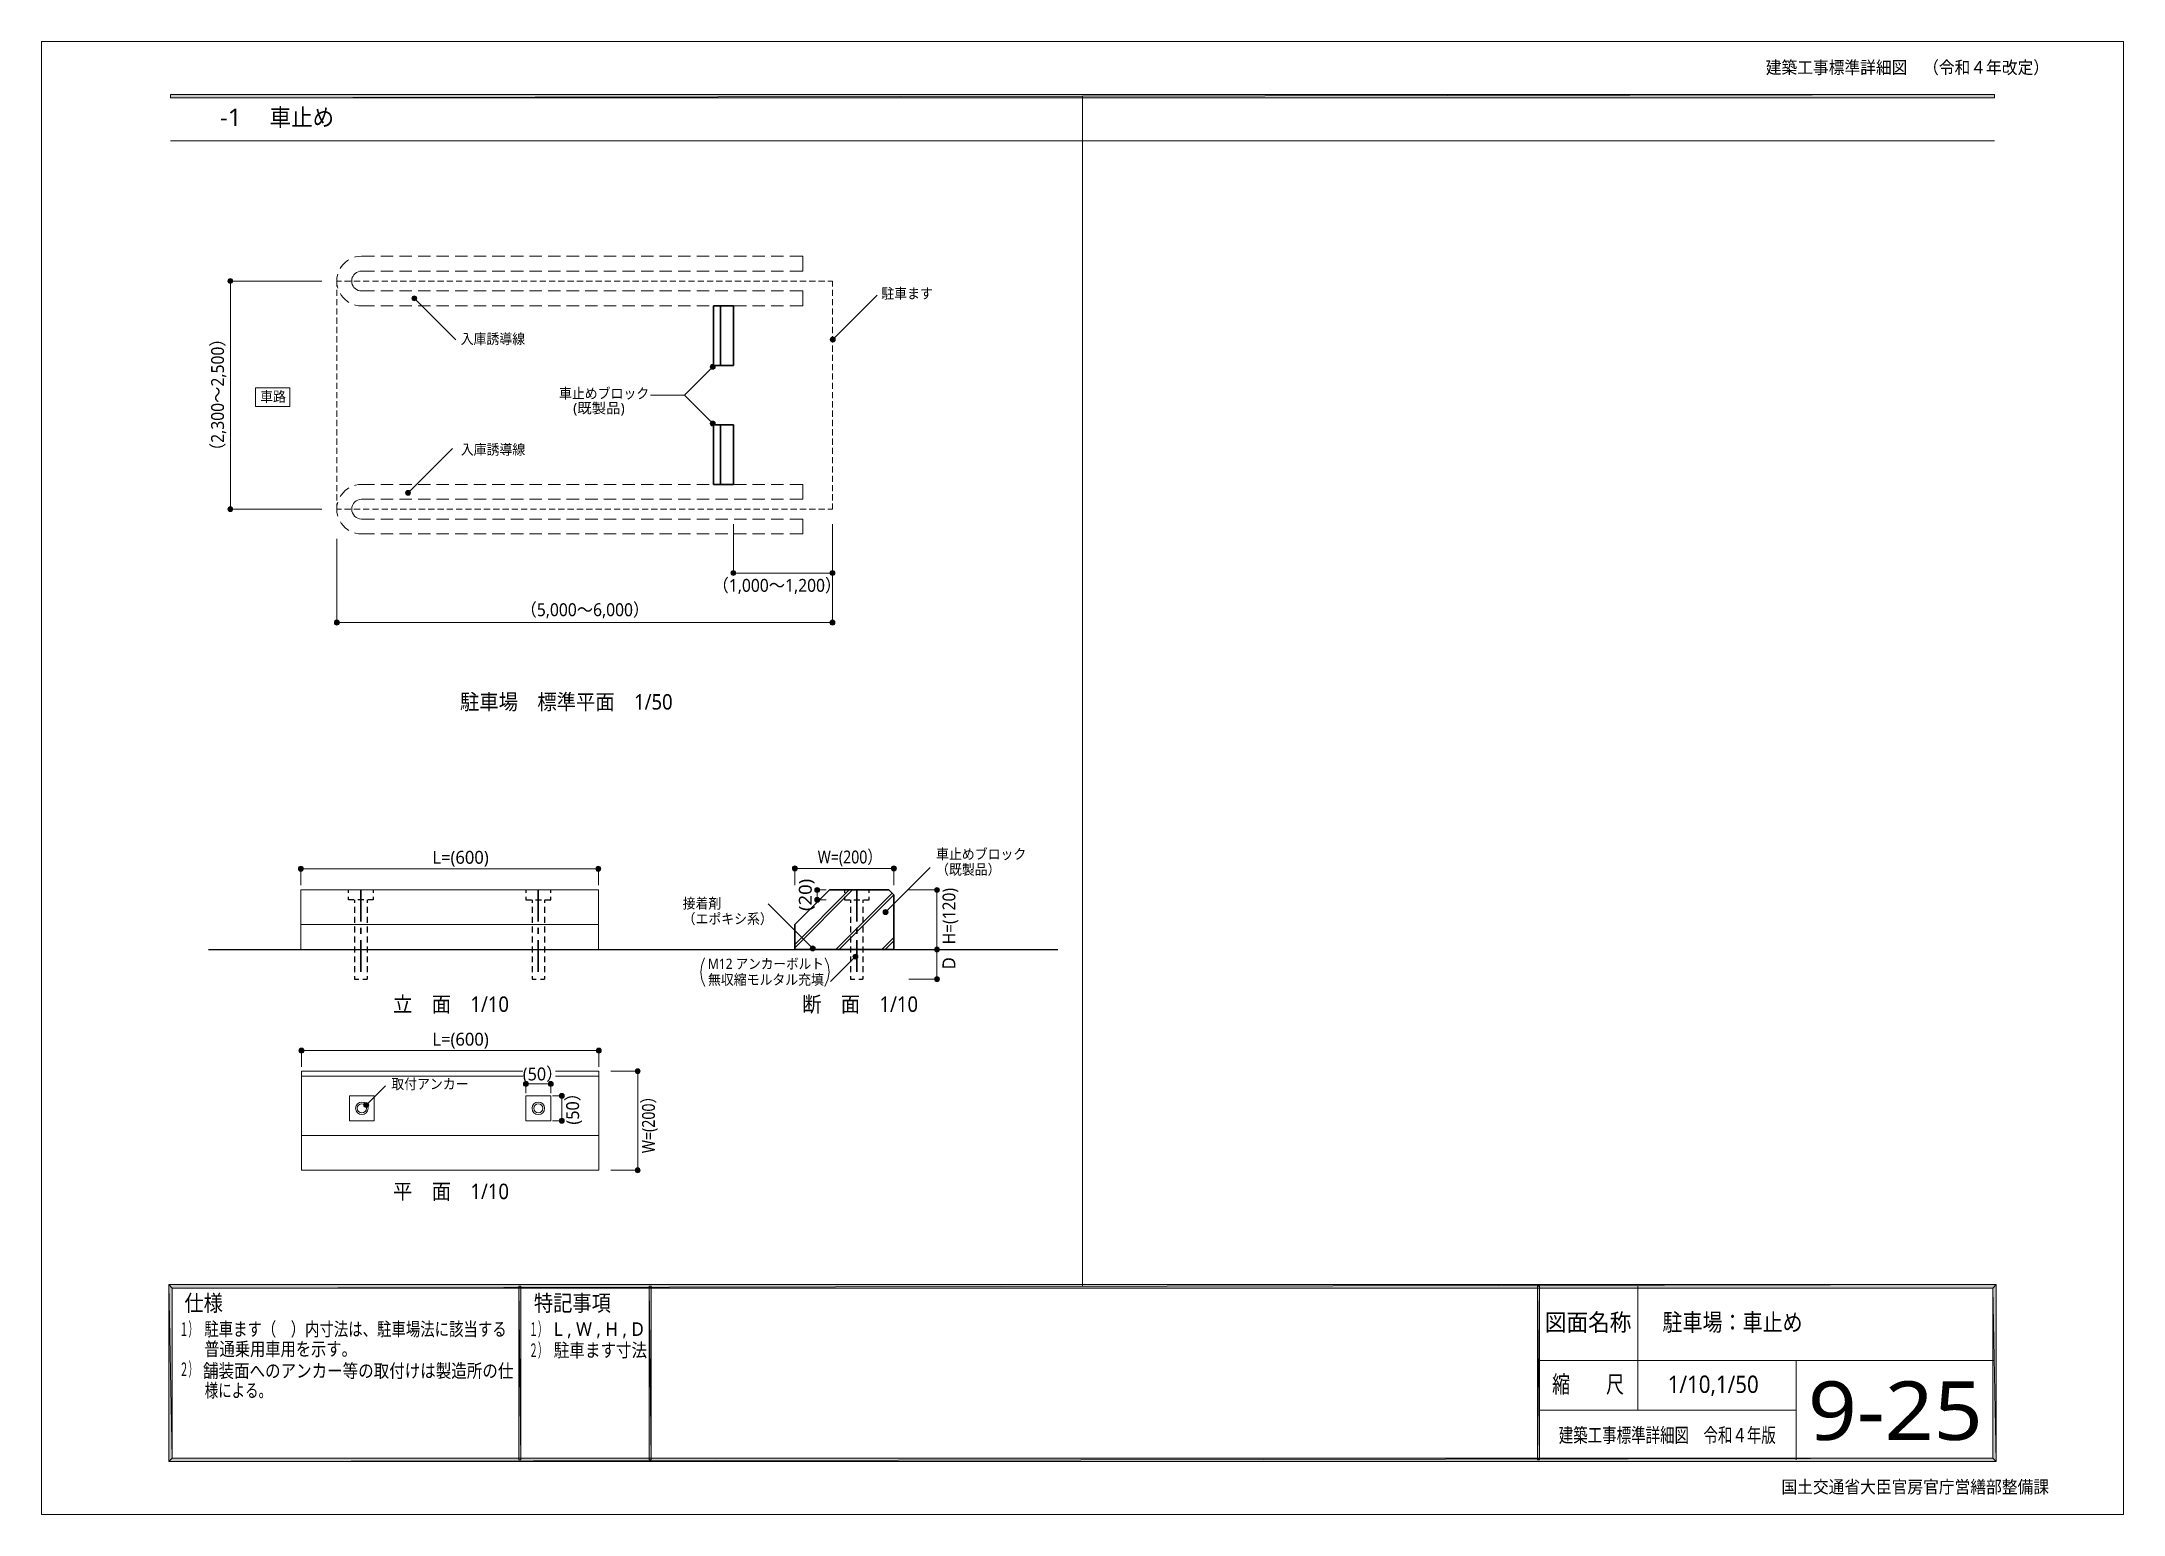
# Model space of a CAD drawing. Header units: millimetres. Extents: x 0 to 420, y 0 to 297.
import ezdxf
from ezdxf.enums import TextEntityAlignment as Align

# ---------------------------------------------------------------- set-up
doc = ezdxf.new("R2010")
doc.units = ezdxf.units.MM
doc.styles.add('kst32b', font='NotoSansJP-Variable.ttf')

msp = doc.modelspace()

# ---------------------------------------------------------------- texts
at = {"style": 'kst32b'}
for s, height, p, p2 in [('建築工事標準詳細図\u3000（令和４年改定）', 2.54, (348.01, 290.49), (405.16, 290.49)), ('-1', 3.491, (36.17, 279.97), (40.54, 279.97)), ('車止め', 3.491, (46.19, 279.97), (59.19, 279.97)), ('駐車ます', 2.079, (169.59, 245.15), (179.98, 245.15)), ('（2,300～2,500）', 2.5989, (36.98, 212.77), (36.98, 238.76)), ('入庫誘導線', 2.079, (84.73, 235.99), (97.72, 235.99)), ('車止めブロック', 2.079, (104.56, 225), (122.76, 225)), ('車路', 2.079, (44.28, 224.35), (49.48, 224.35)), ('(既製品)', 2.079, (107.42, 222.02), (117.82, 222.02)), ('入庫誘導線', 2.079, (84.75, 213.68), (97.75, 213.68)), ('（1,000～1,200）', 2.5989, (135.53, 186.03), (161.52, 186.03)), ('（5,000～6,000）', 2.5989, (96.8, 181.12), (122.78, 181.12)), ('駐車場\u3000標準平面\u30001/50', 3.1187, (84.6, 162.28), (127.49, 162.28)), ('車止めブロック', 2.079, (180.64, 132.1), (198.83, 132.1)), ('L=(600)', 2.599, (79.02, 131.19), (90.39, 131.19)), ('W=(200）', 2.599, (156.76, 131.25), (169.75, 131.25)), ('（既製品）', 2.079, (180.64, 128.99), (193.63, 128.99)), ('(20)', 2.599, (155.55, 121.67), (155.55, 128.16)), ('H=(120)', 2.599, (184.53, 114.93), (184.53, 126.31)), ('接着剤', 2.079, (129.5, 122.17), (137.29, 122.17)), ('（エポキシ系）', 2.079, (129.5, 119.06), (147.69, 119.06)), ('M12 アンカーボルト', 2.0791, (134.6, 109.98), (157.99, 109.98)), ('無収縮モルタル充填', 2.079, (134.62, 106.79), (158.01, 106.79)), ('立\u3000面\u30001/10', 3.119, (71.08, 101.32), (94.47, 101.32)), ('断\u3000面\u30001/10', 3.119, (153.61, 101.32), (177, 101.32)), ('L=(600)', 2.599, (79.02, 94.51), (90.39, 94.51)), ('(50）', 2.599, (97.26, 87.5), (105.38, 87.5)), ('取付アンカー', 2.079, (70.72, 85.75), (86.31, 85.75)), ('(50）', 2.599, (108.61, 78.59), (108.61, 86.71)), ('W=(200）', 2.599, (123.91, 72.83), (123.91, 85.83)), ('平\u3000面\u30001/10', 3.119, (71.08, 63.56), (94.47, 63.56)), ('仕様', 3.273, (29, 40.98), (36.76, 40.98)), ('特記事項', 3.273, (99.5, 40.98), (115.03, 40.98)), ('１）', 2.728, (28, 35.98), (31.63, 35.98)), ('駐車ます（\u3000）内寸法は、駐車場法に該当する', 2.7278, (33, 35.98), (94, 35.98)), ('１）', 2.728, (98.51, 35.98), (102.13, 35.98)), ('L , W , H , D', 2.7278, (103.51, 35.98), (121.67, 35.98)), ('図面名称', 3.491, (303.45, 36.98), (320.9, 36.98)), ('駐車場：車止め', 3.491, (327.17, 36.98), (355.45, 36.98)), ('普通乗用車用を示す。', 2.728, (33, 31.98), (63.78, 31.98)), ('２）', 2.728, (98.51, 31.73), (102.13, 31.73)), ('駐車ます寸法', 2.728, (103.51, 31.73), (122.34, 31.73)), ('２）', 2.728, (28, 27.9), (31.63, 27.9)), ('舗装面へのアンカー等の取付けは製造所の仕', 2.7278, (32.74, 27.58), (95.36, 27.58)), ('様による。', 2.728, (33.1, 23.62), (46.66, 23.62)), ('縮\u3000\u3000尺', 3.491, (304.91, 24.49), (319.43, 24.49)), ('1/10,1/50', 3.491, (328.25, 24.49), (346.59, 24.49)), ('9-25', 11.831, (356.51, 14.99), (391.8, 14.99)), ('建築工事標準詳細図\u3000令和４年版', 2.919, (306.26, 14.5), (350.04, 14.5)), ('国土交通省大臣官房官庁営繕部整備課', 2.54, (351.18, 4.27), (405.16, 4.27))]:
    msp.add_text(s, height=height, dxfattribs=at).set_placement(p, p2, align=Align.FIT)
msp.add_text('D', height=2.6, rotation=90, dxfattribs=at).set_placement((184.53, 109.88))

# ---------------------------------------------------------------- hatches: boundary and pattern name
h = msp.add_hatch(color=7)
h.paths.add_polyline_path([(394.17, 285.62), (394.17, 286.32), (26.18, 285.62), (394.17, 285.62)])
h.paths.add_polyline_path([(394.17, 286.32), (26.18, 285.62), (26.18, 286.32), (394.17, 286.32)])
h = msp.add_hatch(color=7)
h.paths.add_polyline_path([(37.8, 248.88), (37.76, 248.69), (38.27, 248.69), (37.8, 248.88)])
h.paths.add_polyline_path([(37.76, 248.69), (38.27, 248.69), (37.8, 248.5), (37.76, 248.69)])
h.paths.add_polyline_path([(38.27, 248.69), (37.8, 248.5), (37.91, 248.35), (38.27, 248.69)])
h = msp.add_hatch(color=7)
h.paths.add_polyline_path([(38.27, 249.2), (38.08, 249.15), (38.27, 248.69), (38.27, 249.2)])
h.paths.add_polyline_path([(38.08, 249.15), (38.27, 248.69), (37.91, 249.05), (38.08, 249.15)])
h.paths.add_polyline_path([(38.27, 248.69), (37.91, 249.05), (37.8, 248.88), (38.27, 248.69)])
h = msp.add_hatch(color=7)
h.paths.add_polyline_path([(37.91, 248.35), (38.08, 248.24), (38.27, 248.69), (37.91, 248.35)])
h.paths.add_polyline_path([(38.08, 248.24), (38.27, 248.69), (38.27, 248.2), (38.08, 248.24)])
h.paths.add_polyline_path([(38.27, 248.69), (38.27, 248.2), (38.46, 248.24), (38.27, 248.69)])
for points in [[(38.46, 249.15), (38.27, 249.2), (38.27, 248.69), (38.46, 249.15)], [(62.74, 248.73), (62.72, 248.71), (62.7, 248.69), (62.72, 248.67), (62.74, 248.64), (62.76, 248.67), (62.78, 248.69), (62.76, 248.71), (62.74, 248.73)], [(75.57, 245.66), (75.37, 245.7), (75.37, 245.22), (75.57, 245.66)], [(160, 237.36), (159.81, 237.41), (159.81, 236.9), (160, 237.36)], [(135.76, 231.88), (135.57, 231.9), (135.57, 231.42), (135.76, 231.88)], [(135.76, 220.45), (135.57, 220.47), (135.57, 219.99), (135.76, 220.45)], [(74.32, 206.44), (74.13, 206.48), (74.13, 205.97), (74.32, 206.44)], [(38.46, 203.16), (38.27, 203.2), (38.27, 202.69), (38.46, 203.16)], [(139.93, 190.29), (139.74, 190.33), (139.74, 189.82), (139.93, 190.29)], [(159.91, 190.29), (159.72, 190.33), (159.72, 189.82), (159.91, 190.29)], [(59.92, 180.3), (59.73, 180.34), (59.73, 179.83), (59.92, 180.3)], [(159.91, 180.3), (159.72, 180.34), (159.72, 179.83), (159.91, 180.3)], [(52.68, 130.66), (52.49, 130.68), (52.49, 130.2), (52.68, 130.66)], [(112.69, 130.66), (112.5, 130.68), (112.5, 130.2), (112.69, 130.66)], [(152.32, 130.73), (152.12, 130.77), (152.12, 130.26), (152.32, 130.73)], [(172.32, 130.73), (172.13, 130.77), (172.13, 130.26), (172.32, 130.73)], [(156.85, 126.36), (156.65, 126.41), (156.65, 125.9), (156.85, 126.36)], [(181, 126.36), (180.81, 126.41), (180.81, 125.9), (181, 126.36)], [(156.85, 124.38), (156.65, 124.4), (156.65, 123.91), (156.85, 124.38)], [(170.65, 121.92), (170.46, 121.94), (170.46, 121.45), (170.65, 121.92)], [(155.55, 113.64), (155.74, 113.62), (155.74, 114.11), (155.55, 113.64)], [(181, 114.36), (180.81, 114.41), (180.81, 113.9), (181, 114.36)], [(164.55, 112.92), (164.36, 112.97), (164.36, 112.46), (164.55, 112.92)], [(181, 108.39), (180.81, 108.44), (180.81, 107.93), (181, 108.39)], [(52.79, 93.98), (52.6, 94), (52.6, 93.51), (52.79, 93.98)], [(112.8, 93.98), (112.61, 94), (112.61, 93.51), (112.8, 93.98)], [(120.63, 89.85), (120.44, 89.87), (120.44, 89.39), (120.63, 89.85)], [(98.09, 87.25), (97.9, 87.29), (97.9, 86.78), (98.09, 87.25)], [(103.08, 87.25), (102.89, 87.29), (102.89, 86.78), (103.08, 87.25)], [(105.58, 84.18), (105.62, 84.37), (105.13, 84.37), (105.58, 84.18)], [(65.87, 82.99), (65.68, 83.04), (65.68, 82.53), (65.87, 82.99)], [(105.58, 79.18), (105.62, 79.37), (105.13, 79.37), (105.58, 79.18)], [(120.63, 69.85), (120.44, 69.87), (120.44, 69.38), (120.63, 69.85)]]:
    msp.add_hatch(color=7).paths.add_polyline_path(points)
h = msp.add_hatch(color=7)
h.paths.add_polyline_path([(38.76, 248.69), (38.71, 248.88), (38.27, 248.69), (38.76, 248.69)])
h.paths.add_polyline_path([(38.71, 248.88), (38.27, 248.69), (38.61, 249.05), (38.71, 248.88)])
h.paths.add_polyline_path([(38.27, 248.69), (38.61, 249.05), (38.46, 249.15), (38.27, 248.69)])
h = msp.add_hatch(color=7)
h.paths.add_polyline_path([(38.46, 248.24), (38.61, 248.35), (38.27, 248.69), (38.46, 248.24)])
h.paths.add_polyline_path([(38.61, 248.35), (38.27, 248.69), (38.71, 248.5), (38.61, 248.35)])
h.paths.add_polyline_path([(38.27, 248.69), (38.71, 248.5), (38.76, 248.69), (38.27, 248.69)])
h = msp.add_hatch(color=7)
h.paths.add_polyline_path([(74.91, 245.41), (74.87, 245.22), (75.37, 245.22), (74.91, 245.41)])
h.paths.add_polyline_path([(74.87, 245.22), (75.37, 245.22), (74.91, 245.03), (74.87, 245.22)])
h.paths.add_polyline_path([(75.37, 245.22), (74.91, 245.03), (75.01, 244.86), (75.37, 245.22)])
h = msp.add_hatch(color=7)
h.paths.add_polyline_path([(75.37, 245.7), (75.18, 245.66), (75.37, 245.22), (75.37, 245.7)])
h.paths.add_polyline_path([(75.18, 245.66), (75.37, 245.22), (75.01, 245.55), (75.18, 245.66)])
h.paths.add_polyline_path([(75.37, 245.22), (75.01, 245.55), (74.91, 245.41), (75.37, 245.22)])
h = msp.add_hatch(color=7)
h.paths.add_polyline_path([(75.01, 244.86), (75.18, 244.75), (75.37, 245.22), (75.01, 244.86)])
h.paths.add_polyline_path([(75.18, 244.75), (75.37, 245.22), (75.37, 244.71), (75.18, 244.75)])
h.paths.add_polyline_path([(75.37, 245.22), (75.37, 244.71), (75.57, 244.75), (75.37, 245.22)])
h = msp.add_hatch(color=7)
h.paths.add_polyline_path([(75.88, 245.22), (75.84, 245.41), (75.37, 245.22), (75.88, 245.22)])
h.paths.add_polyline_path([(75.84, 245.41), (75.37, 245.22), (75.73, 245.55), (75.84, 245.41)])
h.paths.add_polyline_path([(75.37, 245.22), (75.73, 245.55), (75.57, 245.66), (75.37, 245.22)])
h = msp.add_hatch(color=7)
h.paths.add_polyline_path([(75.57, 244.75), (75.73, 244.86), (75.37, 245.22), (75.57, 244.75)])
h.paths.add_polyline_path([(75.73, 244.86), (75.37, 245.22), (75.84, 245.03), (75.73, 244.86)])
h.paths.add_polyline_path([(75.37, 245.22), (75.84, 245.03), (75.88, 245.22), (75.37, 245.22)])
h = msp.add_hatch(color=7)
h.paths.add_polyline_path([(159.34, 237.09), (159.3, 236.9), (159.81, 236.9), (159.34, 237.09)])
h.paths.add_polyline_path([(159.3, 236.9), (159.81, 236.9), (159.34, 236.71), (159.3, 236.9)])
h.paths.add_polyline_path([(159.81, 236.9), (159.34, 236.71), (159.45, 236.54), (159.81, 236.9)])
h = msp.add_hatch(color=7)
h.paths.add_polyline_path([(159.81, 237.41), (159.62, 237.36), (159.81, 236.9), (159.81, 237.41)])
h.paths.add_polyline_path([(159.62, 237.36), (159.81, 236.9), (159.45, 237.26), (159.62, 237.36)])
h.paths.add_polyline_path([(159.81, 236.9), (159.45, 237.26), (159.34, 237.09), (159.81, 236.9)])
h = msp.add_hatch(color=7)
h.paths.add_polyline_path([(159.45, 236.54), (159.62, 236.43), (159.81, 236.9), (159.45, 236.54)])
h.paths.add_polyline_path([(159.62, 236.43), (159.81, 236.9), (159.81, 236.41), (159.62, 236.43)])
h.paths.add_polyline_path([(159.81, 236.9), (159.81, 236.41), (160, 236.43), (159.81, 236.9)])
h = msp.add_hatch(color=7)
h.paths.add_polyline_path([(160.3, 236.9), (160.27, 237.09), (159.81, 236.9), (160.3, 236.9)])
h.paths.add_polyline_path([(160.27, 237.09), (159.81, 236.9), (160.15, 237.26), (160.27, 237.09)])
h.paths.add_polyline_path([(159.81, 236.9), (160.15, 237.26), (160, 237.36), (159.81, 236.9)])
h = msp.add_hatch(color=7)
h.paths.add_polyline_path([(160, 236.43), (160.15, 236.54), (159.81, 236.9), (160, 236.43)])
h.paths.add_polyline_path([(160.15, 236.54), (159.81, 236.9), (160.27, 236.71), (160.15, 236.54)])
h.paths.add_polyline_path([(159.81, 236.9), (160.27, 236.71), (160.3, 236.9), (159.81, 236.9)])
h = msp.add_hatch(color=7)
h.paths.add_polyline_path([(135.11, 231.61), (135.06, 231.42), (135.57, 231.42), (135.11, 231.61)])
h.paths.add_polyline_path([(135.06, 231.42), (135.57, 231.42), (135.11, 231.22), (135.06, 231.42)])
h.paths.add_polyline_path([(135.57, 231.42), (135.11, 231.22), (135.21, 231.06), (135.57, 231.42)])
h = msp.add_hatch(color=7)
h.paths.add_polyline_path([(135.57, 231.9), (135.38, 231.88), (135.57, 231.42), (135.57, 231.9)])
h.paths.add_polyline_path([(135.38, 231.88), (135.57, 231.42), (135.21, 231.75), (135.38, 231.88)])
h.paths.add_polyline_path([(135.57, 231.42), (135.21, 231.75), (135.11, 231.61), (135.57, 231.42)])
h = msp.add_hatch(color=7)
h.paths.add_polyline_path([(135.21, 231.06), (135.38, 230.95), (135.57, 231.42), (135.21, 231.06)])
h.paths.add_polyline_path([(135.38, 230.95), (135.57, 231.42), (135.57, 230.91), (135.38, 230.95)])
h.paths.add_polyline_path([(135.57, 231.42), (135.57, 230.91), (135.76, 230.95), (135.57, 231.42)])
h = msp.add_hatch(color=7)
h.paths.add_polyline_path([(136.06, 231.42), (136.04, 231.61), (135.57, 231.42), (136.06, 231.42)])
h.paths.add_polyline_path([(136.04, 231.61), (135.57, 231.42), (135.91, 231.75), (136.04, 231.61)])
h.paths.add_polyline_path([(135.57, 231.42), (135.91, 231.75), (135.76, 231.88), (135.57, 231.42)])
h = msp.add_hatch(color=7)
h.paths.add_polyline_path([(135.76, 230.95), (135.91, 231.06), (135.57, 231.42), (135.76, 230.95)])
h.paths.add_polyline_path([(135.91, 231.06), (135.57, 231.42), (136.04, 231.22), (135.91, 231.06)])
h.paths.add_polyline_path([(135.57, 231.42), (136.04, 231.22), (136.06, 231.42), (135.57, 231.42)])
h = msp.add_hatch(color=7)
h.paths.add_polyline_path([(135.11, 220.18), (135.06, 219.99), (135.57, 219.99), (135.11, 220.18)])
h.paths.add_polyline_path([(135.06, 219.99), (135.57, 219.99), (135.11, 219.79), (135.06, 219.99)])
h.paths.add_polyline_path([(135.57, 219.99), (135.11, 219.79), (135.21, 219.63), (135.57, 219.99)])
h = msp.add_hatch(color=7)
h.paths.add_polyline_path([(135.57, 220.47), (135.38, 220.45), (135.57, 219.99), (135.57, 220.47)])
h.paths.add_polyline_path([(135.38, 220.45), (135.57, 219.99), (135.21, 220.32), (135.38, 220.45)])
h.paths.add_polyline_path([(135.57, 219.99), (135.21, 220.32), (135.11, 220.18), (135.57, 219.99)])
h = msp.add_hatch(color=7)
h.paths.add_polyline_path([(135.21, 219.63), (135.38, 219.52), (135.57, 219.99), (135.21, 219.63)])
h.paths.add_polyline_path([(135.38, 219.52), (135.57, 219.99), (135.57, 219.48), (135.38, 219.52)])
h.paths.add_polyline_path([(135.57, 219.99), (135.57, 219.48), (135.76, 219.52), (135.57, 219.99)])
h = msp.add_hatch(color=7)
h.paths.add_polyline_path([(136.06, 219.99), (136.04, 220.18), (135.57, 219.99), (136.06, 219.99)])
h.paths.add_polyline_path([(136.04, 220.18), (135.57, 219.99), (135.91, 220.32), (136.04, 220.18)])
h.paths.add_polyline_path([(135.57, 219.99), (135.91, 220.32), (135.76, 220.45), (135.57, 219.99)])
h = msp.add_hatch(color=7)
h.paths.add_polyline_path([(135.76, 219.52), (135.91, 219.63), (135.57, 219.99), (135.76, 219.52)])
h.paths.add_polyline_path([(135.91, 219.63), (135.57, 219.99), (136.04, 219.79), (135.91, 219.63)])
h.paths.add_polyline_path([(135.57, 219.99), (136.04, 219.79), (136.06, 219.99), (135.57, 219.99)])
h = msp.add_hatch(color=7)
h.paths.add_polyline_path([(73.66, 206.16), (73.62, 205.97), (74.13, 205.97), (73.66, 206.16)])
h.paths.add_polyline_path([(73.62, 205.97), (74.13, 205.97), (73.66, 205.78), (73.62, 205.97)])
h.paths.add_polyline_path([(74.13, 205.97), (73.66, 205.78), (73.77, 205.63), (74.13, 205.97)])
h = msp.add_hatch(color=7)
h.paths.add_polyline_path([(74.13, 206.48), (73.94, 206.44), (74.13, 205.97), (74.13, 206.48)])
h.paths.add_polyline_path([(73.94, 206.44), (74.13, 205.97), (73.77, 206.33), (73.94, 206.44)])
h.paths.add_polyline_path([(74.13, 205.97), (73.77, 206.33), (73.66, 206.16), (74.13, 205.97)])
h = msp.add_hatch(color=7)
h.paths.add_polyline_path([(73.77, 205.63), (73.94, 205.53), (74.13, 205.97), (73.77, 205.63)])
h.paths.add_polyline_path([(73.94, 205.53), (74.13, 205.97), (74.13, 205.49), (73.94, 205.53)])
h.paths.add_polyline_path([(74.13, 205.97), (74.13, 205.49), (74.32, 205.53), (74.13, 205.97)])
h = msp.add_hatch(color=7)
h.paths.add_polyline_path([(74.61, 205.97), (74.57, 206.16), (74.13, 205.97), (74.61, 205.97)])
h.paths.add_polyline_path([(74.57, 206.16), (74.13, 205.97), (74.46, 206.33), (74.57, 206.16)])
h.paths.add_polyline_path([(74.13, 205.97), (74.46, 206.33), (74.32, 206.44), (74.13, 205.97)])
h = msp.add_hatch(color=7)
h.paths.add_polyline_path([(74.32, 205.53), (74.46, 205.63), (74.13, 205.97), (74.32, 205.53)])
h.paths.add_polyline_path([(74.46, 205.63), (74.13, 205.97), (74.57, 205.78), (74.46, 205.63)])
h.paths.add_polyline_path([(74.13, 205.97), (74.57, 205.78), (74.61, 205.97), (74.13, 205.97)])
h = msp.add_hatch(color=7)
h.paths.add_polyline_path([(37.8, 202.88), (37.76, 202.69), (38.27, 202.69), (37.8, 202.88)])
h.paths.add_polyline_path([(37.76, 202.69), (38.27, 202.69), (37.8, 202.5), (37.76, 202.69)])
h.paths.add_polyline_path([(38.27, 202.69), (37.8, 202.5), (37.91, 202.33), (38.27, 202.69)])
h = msp.add_hatch(color=7)
h.paths.add_polyline_path([(38.27, 203.2), (38.08, 203.16), (38.27, 202.69), (38.27, 203.2)])
h.paths.add_polyline_path([(38.08, 203.16), (38.27, 202.69), (37.91, 203.05), (38.08, 203.16)])
h.paths.add_polyline_path([(38.27, 202.69), (37.91, 203.05), (37.8, 202.88), (38.27, 202.69)])
h = msp.add_hatch(color=7)
h.paths.add_polyline_path([(37.91, 202.33), (38.08, 202.23), (38.27, 202.69), (37.91, 202.33)])
h.paths.add_polyline_path([(38.08, 202.23), (38.27, 202.69), (38.27, 202.21), (38.08, 202.23)])
h.paths.add_polyline_path([(38.27, 202.69), (38.27, 202.21), (38.46, 202.23), (38.27, 202.69)])
h = msp.add_hatch(color=7)
h.paths.add_polyline_path([(38.76, 202.69), (38.71, 202.88), (38.27, 202.69), (38.76, 202.69)])
h.paths.add_polyline_path([(38.71, 202.88), (38.27, 202.69), (38.61, 203.05), (38.71, 202.88)])
h.paths.add_polyline_path([(38.27, 202.69), (38.61, 203.05), (38.46, 203.16), (38.27, 202.69)])
h = msp.add_hatch(color=7)
h.paths.add_polyline_path([(38.46, 202.23), (38.61, 202.33), (38.27, 202.69), (38.46, 202.23)])
h.paths.add_polyline_path([(38.61, 202.33), (38.27, 202.69), (38.71, 202.5), (38.61, 202.33)])
h.paths.add_polyline_path([(38.27, 202.69), (38.71, 202.5), (38.76, 202.69), (38.27, 202.69)])
h = msp.add_hatch(color=7)
h.paths.add_polyline_path([(139.28, 190.01), (139.23, 189.82), (139.74, 189.82), (139.28, 190.01)])
h.paths.add_polyline_path([(139.23, 189.82), (139.74, 189.82), (139.28, 189.63), (139.23, 189.82)])
h.paths.add_polyline_path([(139.74, 189.82), (139.28, 189.63), (139.38, 189.48), (139.74, 189.82)])
h = msp.add_hatch(color=7)
h.paths.add_polyline_path([(139.74, 190.33), (139.55, 190.29), (139.74, 189.82), (139.74, 190.33)])
h.paths.add_polyline_path([(139.55, 190.29), (139.74, 189.82), (139.38, 190.18), (139.55, 190.29)])
h.paths.add_polyline_path([(139.74, 189.82), (139.38, 190.18), (139.28, 190.01), (139.74, 189.82)])
h = msp.add_hatch(color=7)
h.paths.add_polyline_path([(139.38, 189.48), (139.55, 189.36), (139.74, 189.82), (139.38, 189.48)])
h.paths.add_polyline_path([(139.55, 189.36), (139.74, 189.82), (139.74, 189.34), (139.55, 189.36)])
h.paths.add_polyline_path([(139.74, 189.82), (139.74, 189.34), (139.93, 189.36), (139.74, 189.82)])
h = msp.add_hatch(color=7)
h.paths.add_polyline_path([(140.23, 189.82), (140.19, 190.01), (139.74, 189.82), (140.23, 189.82)])
h.paths.add_polyline_path([(140.19, 190.01), (139.74, 189.82), (140.08, 190.18), (140.19, 190.01)])
h.paths.add_polyline_path([(139.74, 189.82), (140.08, 190.18), (139.93, 190.29), (139.74, 189.82)])
h = msp.add_hatch(color=7)
h.paths.add_polyline_path([(139.93, 189.36), (140.08, 189.48), (139.74, 189.82), (139.93, 189.36)])
h.paths.add_polyline_path([(140.08, 189.48), (139.74, 189.82), (140.19, 189.63), (140.08, 189.48)])
h.paths.add_polyline_path([(139.74, 189.82), (140.19, 189.63), (140.23, 189.82), (139.74, 189.82)])
h = msp.add_hatch(color=7)
h.paths.add_polyline_path([(159.28, 190.01), (159.24, 189.82), (159.72, 189.82), (159.28, 190.01)])
h.paths.add_polyline_path([(159.24, 189.82), (159.72, 189.82), (159.28, 189.63), (159.24, 189.82)])
h.paths.add_polyline_path([(159.72, 189.82), (159.28, 189.63), (159.38, 189.48), (159.72, 189.82)])
h = msp.add_hatch(color=7)
h.paths.add_polyline_path([(159.72, 190.33), (159.53, 190.29), (159.72, 189.82), (159.72, 190.33)])
h.paths.add_polyline_path([(159.53, 190.29), (159.72, 189.82), (159.38, 190.18), (159.53, 190.29)])
h.paths.add_polyline_path([(159.72, 189.82), (159.38, 190.18), (159.28, 190.01), (159.72, 189.82)])
h = msp.add_hatch(color=7)
h.paths.add_polyline_path([(159.38, 189.48), (159.53, 189.36), (159.72, 189.82), (159.38, 189.48)])
h.paths.add_polyline_path([(159.53, 189.36), (159.72, 189.82), (159.72, 189.34), (159.53, 189.36)])
h.paths.add_polyline_path([(159.72, 189.82), (159.72, 189.34), (159.91, 189.36), (159.72, 189.82)])
h = msp.add_hatch(color=7)
h.paths.add_polyline_path([(160.23, 189.82), (160.19, 190.01), (159.72, 189.82), (160.23, 189.82)])
h.paths.add_polyline_path([(160.19, 190.01), (159.72, 189.82), (160.08, 190.18), (160.19, 190.01)])
h.paths.add_polyline_path([(159.72, 189.82), (160.08, 190.18), (159.91, 190.29), (159.72, 189.82)])
h = msp.add_hatch(color=7)
h.paths.add_polyline_path([(159.91, 189.36), (160.08, 189.48), (159.72, 189.82), (159.91, 189.36)])
h.paths.add_polyline_path([(160.08, 189.48), (159.72, 189.82), (160.19, 189.63), (160.08, 189.48)])
h.paths.add_polyline_path([(159.72, 189.82), (160.19, 189.63), (160.23, 189.82), (159.72, 189.82)])
h = msp.add_hatch(color=7)
h.paths.add_polyline_path([(59.27, 180.02), (59.25, 179.83), (59.73, 179.83), (59.27, 180.02)])
h.paths.add_polyline_path([(59.25, 179.83), (59.73, 179.83), (59.27, 179.64), (59.25, 179.83)])
h.paths.add_polyline_path([(59.73, 179.83), (59.27, 179.64), (59.37, 179.47), (59.73, 179.83)])
h = msp.add_hatch(color=7)
h.paths.add_polyline_path([(59.73, 180.34), (59.54, 180.3), (59.73, 179.83), (59.73, 180.34)])
h.paths.add_polyline_path([(59.54, 180.3), (59.73, 179.83), (59.37, 180.19), (59.54, 180.3)])
h.paths.add_polyline_path([(59.73, 179.83), (59.37, 180.19), (59.27, 180.02), (59.73, 179.83)])
h = msp.add_hatch(color=7)
h.paths.add_polyline_path([(59.37, 179.47), (59.54, 179.37), (59.73, 179.83), (59.37, 179.47)])
h.paths.add_polyline_path([(59.54, 179.37), (59.73, 179.83), (59.73, 179.32), (59.54, 179.37)])
h.paths.add_polyline_path([(59.73, 179.83), (59.73, 179.32), (59.92, 179.37), (59.73, 179.83)])
h = msp.add_hatch(color=7)
h.paths.add_polyline_path([(60.24, 179.83), (60.2, 180.02), (59.73, 179.83), (60.24, 179.83)])
h.paths.add_polyline_path([(60.2, 180.02), (59.73, 179.83), (60.09, 180.19), (60.2, 180.02)])
h.paths.add_polyline_path([(59.73, 179.83), (60.09, 180.19), (59.92, 180.3), (59.73, 179.83)])
h = msp.add_hatch(color=7)
h.paths.add_polyline_path([(59.92, 179.37), (60.09, 179.47), (59.73, 179.83), (59.92, 179.37)])
h.paths.add_polyline_path([(60.09, 179.47), (59.73, 179.83), (60.2, 179.64), (60.09, 179.47)])
h.paths.add_polyline_path([(59.73, 179.83), (60.2, 179.64), (60.24, 179.83), (59.73, 179.83)])
h = msp.add_hatch(color=7)
h.paths.add_polyline_path([(159.28, 180.02), (159.24, 179.83), (159.72, 179.83), (159.28, 180.02)])
h.paths.add_polyline_path([(159.24, 179.83), (159.72, 179.83), (159.28, 179.64), (159.24, 179.83)])
h.paths.add_polyline_path([(159.72, 179.83), (159.28, 179.64), (159.38, 179.47), (159.72, 179.83)])
h = msp.add_hatch(color=7)
h.paths.add_polyline_path([(159.72, 180.34), (159.53, 180.3), (159.72, 179.83), (159.72, 180.34)])
h.paths.add_polyline_path([(159.53, 180.3), (159.72, 179.83), (159.38, 180.19), (159.53, 180.3)])
h.paths.add_polyline_path([(159.72, 179.83), (159.38, 180.19), (159.28, 180.02), (159.72, 179.83)])
h = msp.add_hatch(color=7)
h.paths.add_polyline_path([(159.38, 179.47), (159.53, 179.37), (159.72, 179.83), (159.38, 179.47)])
h.paths.add_polyline_path([(159.53, 179.37), (159.72, 179.83), (159.72, 179.32), (159.53, 179.37)])
h.paths.add_polyline_path([(159.72, 179.83), (159.72, 179.32), (159.91, 179.37), (159.72, 179.83)])
h = msp.add_hatch(color=7)
h.paths.add_polyline_path([(160.23, 179.83), (160.19, 180.02), (159.72, 179.83), (160.23, 179.83)])
h.paths.add_polyline_path([(160.19, 180.02), (159.72, 179.83), (160.08, 180.19), (160.19, 180.02)])
h.paths.add_polyline_path([(159.72, 179.83), (160.08, 180.19), (159.91, 180.3), (159.72, 179.83)])
h = msp.add_hatch(color=7)
h.paths.add_polyline_path([(159.91, 179.37), (160.08, 179.47), (159.72, 179.83), (159.91, 179.37)])
h.paths.add_polyline_path([(160.08, 179.47), (159.72, 179.83), (160.19, 179.64), (160.08, 179.47)])
h.paths.add_polyline_path([(159.72, 179.83), (160.19, 179.64), (160.23, 179.83), (159.72, 179.83)])
h = msp.add_hatch(color=7)
h.paths.add_polyline_path([(52.03, 130.39), (51.99, 130.2), (52.49, 130.2), (52.03, 130.39)])
h.paths.add_polyline_path([(51.99, 130.2), (52.49, 130.2), (52.03, 130.01), (51.99, 130.2)])
h.paths.add_polyline_path([(52.49, 130.2), (52.03, 130.01), (52.13, 129.84), (52.49, 130.2)])
h = msp.add_hatch(color=7)
h.paths.add_polyline_path([(52.49, 130.68), (52.3, 130.66), (52.49, 130.2), (52.49, 130.68)])
h.paths.add_polyline_path([(52.3, 130.66), (52.49, 130.2), (52.13, 130.56), (52.3, 130.66)])
h.paths.add_polyline_path([(52.49, 130.2), (52.13, 130.56), (52.03, 130.39), (52.49, 130.2)])
h = msp.add_hatch(color=7)
h.paths.add_polyline_path([(52.13, 129.84), (52.3, 129.73), (52.49, 130.2), (52.13, 129.84)])
h.paths.add_polyline_path([(52.3, 129.73), (52.49, 130.2), (52.49, 129.69), (52.3, 129.73)])
h.paths.add_polyline_path([(52.49, 130.2), (52.49, 129.69), (52.68, 129.73), (52.49, 130.2)])
h = msp.add_hatch(color=7)
h.paths.add_polyline_path([(53, 130.2), (52.96, 130.39), (52.49, 130.2), (53, 130.2)])
h.paths.add_polyline_path([(52.96, 130.39), (52.49, 130.2), (52.85, 130.56), (52.96, 130.39)])
h.paths.add_polyline_path([(52.49, 130.2), (52.85, 130.56), (52.68, 130.66), (52.49, 130.2)])
h = msp.add_hatch(color=7)
h.paths.add_polyline_path([(52.68, 129.73), (52.85, 129.84), (52.49, 130.2), (52.68, 129.73)])
h.paths.add_polyline_path([(52.85, 129.84), (52.49, 130.2), (52.96, 130.01), (52.85, 129.84)])
h.paths.add_polyline_path([(52.49, 130.2), (52.96, 130.01), (53, 130.2), (52.49, 130.2)])
h = msp.add_hatch(color=7)
h.paths.add_polyline_path([(112.04, 130.39), (111.99, 130.2), (112.5, 130.2), (112.04, 130.39)])
h.paths.add_polyline_path([(111.99, 130.2), (112.5, 130.2), (112.04, 130.01), (111.99, 130.2)])
h.paths.add_polyline_path([(112.5, 130.2), (112.04, 130.01), (112.14, 129.84), (112.5, 130.2)])
h = msp.add_hatch(color=7)
h.paths.add_polyline_path([(112.5, 130.68), (112.29, 130.66), (112.5, 130.2), (112.5, 130.68)])
h.paths.add_polyline_path([(112.29, 130.66), (112.5, 130.2), (112.14, 130.56), (112.29, 130.66)])
h.paths.add_polyline_path([(112.5, 130.2), (112.14, 130.56), (112.04, 130.39), (112.5, 130.2)])
h = msp.add_hatch(color=7)
h.paths.add_polyline_path([(112.14, 129.84), (112.29, 129.73), (112.5, 130.2), (112.14, 129.84)])
h.paths.add_polyline_path([(112.29, 129.73), (112.5, 130.2), (112.5, 129.69), (112.29, 129.73)])
h.paths.add_polyline_path([(112.5, 130.2), (112.5, 129.69), (112.69, 129.73), (112.5, 130.2)])
h = msp.add_hatch(color=7)
h.paths.add_polyline_path([(112.99, 130.2), (112.95, 130.39), (112.5, 130.2), (112.99, 130.2)])
h.paths.add_polyline_path([(112.95, 130.39), (112.5, 130.2), (112.84, 130.56), (112.95, 130.39)])
h.paths.add_polyline_path([(112.5, 130.2), (112.84, 130.56), (112.69, 130.66), (112.5, 130.2)])
h = msp.add_hatch(color=7)
h.paths.add_polyline_path([(112.69, 129.73), (112.84, 129.84), (112.5, 130.2), (112.69, 129.73)])
h.paths.add_polyline_path([(112.84, 129.84), (112.5, 130.2), (112.95, 130.01), (112.84, 129.84)])
h.paths.add_polyline_path([(112.5, 130.2), (112.95, 130.01), (112.99, 130.2), (112.5, 130.2)])
h = msp.add_hatch(color=7)
h.paths.add_polyline_path([(151.66, 130.45), (151.64, 130.26), (152.12, 130.26), (151.66, 130.45)])
h.paths.add_polyline_path([(151.64, 130.26), (152.12, 130.26), (151.66, 130.07), (151.64, 130.26)])
h.paths.add_polyline_path([(152.12, 130.26), (151.66, 130.07), (151.79, 129.9), (152.12, 130.26)])
h = msp.add_hatch(color=7)
h.paths.add_polyline_path([(152.12, 130.77), (151.93, 130.73), (152.12, 130.26), (152.12, 130.77)])
h.paths.add_polyline_path([(151.93, 130.73), (152.12, 130.26), (151.79, 130.62), (151.93, 130.73)])
h.paths.add_polyline_path([(152.12, 130.26), (151.79, 130.62), (151.66, 130.45), (152.12, 130.26)])
h = msp.add_hatch(color=7)
h.paths.add_polyline_path([(151.79, 129.9), (151.93, 129.79), (152.12, 130.26), (151.79, 129.9)])
h.paths.add_polyline_path([(151.93, 129.79), (152.12, 130.26), (152.12, 129.75), (151.93, 129.79)])
h.paths.add_polyline_path([(152.12, 130.26), (152.12, 129.75), (152.32, 129.79), (152.12, 130.26)])
h = msp.add_hatch(color=7)
h.paths.add_polyline_path([(152.63, 130.26), (152.59, 130.45), (152.12, 130.26), (152.63, 130.26)])
h.paths.add_polyline_path([(152.59, 130.45), (152.12, 130.26), (152.48, 130.62), (152.59, 130.45)])
h.paths.add_polyline_path([(152.12, 130.26), (152.48, 130.62), (152.32, 130.73), (152.12, 130.26)])
h = msp.add_hatch(color=7)
h.paths.add_polyline_path([(152.32, 129.79), (152.48, 129.9), (152.12, 130.26), (152.32, 129.79)])
h.paths.add_polyline_path([(152.48, 129.9), (152.12, 130.26), (152.59, 130.07), (152.48, 129.9)])
h.paths.add_polyline_path([(152.12, 130.26), (152.59, 130.07), (152.63, 130.26), (152.12, 130.26)])
h = msp.add_hatch(color=7)
h.paths.add_polyline_path([(171.66, 130.45), (171.64, 130.26), (172.13, 130.26), (171.66, 130.45)])
h.paths.add_polyline_path([(171.64, 130.26), (172.13, 130.26), (171.66, 130.07), (171.64, 130.26)])
h.paths.add_polyline_path([(172.13, 130.26), (171.66, 130.07), (171.77, 129.9), (172.13, 130.26)])
h = msp.add_hatch(color=7)
h.paths.add_polyline_path([(172.13, 130.77), (171.94, 130.73), (172.13, 130.26), (172.13, 130.77)])
h.paths.add_polyline_path([(171.94, 130.73), (172.13, 130.26), (171.77, 130.62), (171.94, 130.73)])
h.paths.add_polyline_path([(172.13, 130.26), (171.77, 130.62), (171.66, 130.45), (172.13, 130.26)])
h = msp.add_hatch(color=7)
h.paths.add_polyline_path([(171.77, 129.9), (171.94, 129.79), (172.13, 130.26), (171.77, 129.9)])
h.paths.add_polyline_path([(171.94, 129.79), (172.13, 130.26), (172.13, 129.75), (171.94, 129.79)])
h.paths.add_polyline_path([(172.13, 130.26), (172.13, 129.75), (172.32, 129.79), (172.13, 130.26)])
h = msp.add_hatch(color=7)
h.paths.add_polyline_path([(172.64, 130.26), (172.59, 130.45), (172.13, 130.26), (172.64, 130.26)])
h.paths.add_polyline_path([(172.59, 130.45), (172.13, 130.26), (172.49, 130.62), (172.59, 130.45)])
h.paths.add_polyline_path([(172.13, 130.26), (172.49, 130.62), (172.32, 130.73), (172.13, 130.26)])
h = msp.add_hatch(color=7)
h.paths.add_polyline_path([(172.32, 129.79), (172.49, 129.9), (172.13, 130.26), (172.32, 129.79)])
h.paths.add_polyline_path([(172.49, 129.9), (172.13, 130.26), (172.59, 130.07), (172.49, 129.9)])
h.paths.add_polyline_path([(172.13, 130.26), (172.59, 130.07), (172.64, 130.26), (172.13, 130.26)])
h = msp.add_hatch(color=7)
h.paths.add_polyline_path([(156.19, 126.09), (156.15, 125.9), (156.65, 125.9), (156.19, 126.09)])
h.paths.add_polyline_path([(156.15, 125.9), (156.65, 125.9), (156.19, 125.71), (156.15, 125.9)])
h.paths.add_polyline_path([(156.65, 125.9), (156.19, 125.71), (156.29, 125.56), (156.65, 125.9)])
h = msp.add_hatch(color=7)
h.paths.add_polyline_path([(156.65, 126.41), (156.46, 126.36), (156.65, 125.9), (156.65, 126.41)])
h.paths.add_polyline_path([(156.46, 126.36), (156.65, 125.9), (156.29, 126.26), (156.46, 126.36)])
h.paths.add_polyline_path([(156.65, 125.9), (156.29, 126.26), (156.19, 126.09), (156.65, 125.9)])
h = msp.add_hatch(color=7)
h.paths.add_polyline_path([(157.16, 125.9), (157.12, 126.09), (156.65, 125.9), (157.16, 125.9)])
h.paths.add_polyline_path([(157.12, 126.09), (156.65, 125.9), (157.01, 126.26), (157.12, 126.09)])
h.paths.add_polyline_path([(156.65, 125.9), (157.01, 126.26), (156.85, 126.36), (156.65, 125.9)])
h = msp.add_hatch(color=7)
h.paths.add_polyline_path([(180.36, 126.09), (180.32, 125.9), (180.81, 125.9), (180.36, 126.09)])
h.paths.add_polyline_path([(180.32, 125.9), (180.81, 125.9), (180.36, 125.71), (180.32, 125.9)])
h.paths.add_polyline_path([(180.81, 125.9), (180.36, 125.71), (180.47, 125.56), (180.81, 125.9)])
h = msp.add_hatch(color=7)
h.paths.add_polyline_path([(180.81, 126.41), (180.62, 126.36), (180.81, 125.9), (180.81, 126.41)])
h.paths.add_polyline_path([(180.62, 126.36), (180.81, 125.9), (180.47, 126.26), (180.62, 126.36)])
h.paths.add_polyline_path([(180.81, 125.9), (180.47, 126.26), (180.36, 126.09), (180.81, 125.9)])
h = msp.add_hatch(color=7)
h.paths.add_polyline_path([(181.31, 125.9), (181.27, 126.09), (180.81, 125.9), (181.31, 125.9)])
h.paths.add_polyline_path([(181.27, 126.09), (180.81, 125.9), (181.17, 126.26), (181.27, 126.09)])
h.paths.add_polyline_path([(180.81, 125.9), (181.17, 126.26), (181, 126.36), (180.81, 125.9)])
h = msp.add_hatch(color=7)
h.paths.add_polyline_path([(156.19, 124.1), (156.15, 123.91), (156.65, 123.91), (156.19, 124.1)])
h.paths.add_polyline_path([(156.15, 123.91), (156.65, 123.91), (156.19, 123.72), (156.15, 123.91)])
h.paths.add_polyline_path([(156.65, 123.91), (156.19, 123.72), (156.29, 123.55), (156.65, 123.91)])
h = msp.add_hatch(color=7)
h.paths.add_polyline_path([(156.65, 124.4), (156.46, 124.38), (156.65, 123.91), (156.65, 124.4)])
h.paths.add_polyline_path([(156.46, 124.38), (156.65, 123.91), (156.29, 124.27), (156.46, 124.38)])
h.paths.add_polyline_path([(156.65, 123.91), (156.29, 124.27), (156.19, 124.1), (156.65, 123.91)])
h = msp.add_hatch(color=7)
h.paths.add_polyline_path([(156.29, 125.56), (156.46, 125.45), (156.65, 125.9), (156.29, 125.56)])
h.paths.add_polyline_path([(156.46, 125.45), (156.65, 125.9), (156.65, 125.41), (156.46, 125.45)])
h.paths.add_polyline_path([(156.65, 125.9), (156.65, 125.41), (156.85, 125.45), (156.65, 125.9)])
h = msp.add_hatch(color=7)
h.paths.add_polyline_path([(156.29, 123.55), (156.46, 123.44), (156.65, 123.91), (156.29, 123.55)])
h.paths.add_polyline_path([(156.46, 123.44), (156.65, 123.91), (156.65, 123.4), (156.46, 123.44)])
h.paths.add_polyline_path([(156.65, 123.91), (156.65, 123.4), (156.85, 123.44), (156.65, 123.91)])
h = msp.add_hatch(color=7)
h.paths.add_polyline_path([(156.85, 125.45), (157.01, 125.56), (156.65, 125.9), (156.85, 125.45)])
h.paths.add_polyline_path([(157.01, 125.56), (156.65, 125.9), (157.12, 125.71), (157.01, 125.56)])
h.paths.add_polyline_path([(156.65, 125.9), (157.12, 125.71), (157.16, 125.9), (156.65, 125.9)])
h = msp.add_hatch(color=7)
h.paths.add_polyline_path([(157.16, 123.91), (157.12, 124.1), (156.65, 123.91), (157.16, 123.91)])
h.paths.add_polyline_path([(157.12, 124.1), (156.65, 123.91), (157.01, 124.27), (157.12, 124.1)])
h.paths.add_polyline_path([(156.65, 123.91), (157.01, 124.27), (156.85, 124.38), (156.65, 123.91)])
h = msp.add_hatch(color=7)
h.paths.add_polyline_path([(156.85, 123.44), (157.01, 123.55), (156.65, 123.91), (156.85, 123.44)])
h.paths.add_polyline_path([(157.01, 123.55), (156.65, 123.91), (157.12, 123.72), (157.01, 123.55)])
h.paths.add_polyline_path([(156.65, 123.91), (157.12, 123.72), (157.16, 123.91), (156.65, 123.91)])
h = msp.add_hatch(color=7)
h.paths.add_polyline_path([(170.46, 121.94), (170.26, 121.92), (170.46, 121.45), (170.46, 121.94)])
h.paths.add_polyline_path([(170.26, 121.92), (170.46, 121.45), (170.1, 121.81), (170.26, 121.92)])
h.paths.add_polyline_path([(170.46, 121.45), (170.1, 121.81), (169.99, 121.64), (170.46, 121.45)])
h = msp.add_hatch(color=7)
h.paths.add_polyline_path([(170.94, 121.45), (170.9, 121.64), (170.46, 121.45), (170.94, 121.45)])
h.paths.add_polyline_path([(170.9, 121.64), (170.46, 121.45), (170.79, 121.81), (170.9, 121.64)])
h.paths.add_polyline_path([(170.46, 121.45), (170.79, 121.81), (170.65, 121.92), (170.46, 121.45)])
h = msp.add_hatch(color=7)
h.paths.add_polyline_path([(180.47, 125.56), (180.62, 125.45), (180.81, 125.9), (180.47, 125.56)])
h.paths.add_polyline_path([(180.62, 125.45), (180.81, 125.9), (180.81, 125.41), (180.62, 125.45)])
h.paths.add_polyline_path([(180.81, 125.9), (180.81, 125.41), (181, 125.45), (180.81, 125.9)])
h = msp.add_hatch(color=7)
h.paths.add_polyline_path([(181, 125.45), (181.17, 125.56), (180.81, 125.9), (181, 125.45)])
h.paths.add_polyline_path([(181.17, 125.56), (180.81, 125.9), (181.27, 125.71), (181.17, 125.56)])
h.paths.add_polyline_path([(180.81, 125.9), (181.27, 125.71), (181.31, 125.9), (180.81, 125.9)])
h = msp.add_hatch(color=7)
h.paths.add_polyline_path([(169.99, 121.64), (169.95, 121.45), (170.46, 121.45), (169.99, 121.64)])
h.paths.add_polyline_path([(169.95, 121.45), (170.46, 121.45), (169.99, 121.26), (169.95, 121.45)])
h.paths.add_polyline_path([(170.46, 121.45), (169.99, 121.26), (170.1, 121.09), (170.46, 121.45)])
h = msp.add_hatch(color=7)
h.paths.add_polyline_path([(170.1, 121.09), (170.26, 120.99), (170.46, 121.45), (170.1, 121.09)])
h.paths.add_polyline_path([(170.26, 120.99), (170.46, 121.45), (170.46, 120.95), (170.26, 120.99)])
h.paths.add_polyline_path([(170.46, 121.45), (170.46, 120.95), (170.65, 120.99), (170.46, 121.45)])
h = msp.add_hatch(color=7)
h.paths.add_polyline_path([(170.65, 120.99), (170.79, 121.09), (170.46, 121.45), (170.65, 120.99)])
h.paths.add_polyline_path([(170.79, 121.09), (170.46, 121.45), (170.9, 121.26), (170.79, 121.09)])
h.paths.add_polyline_path([(170.46, 121.45), (170.9, 121.26), (170.94, 121.45), (170.46, 121.45)])
h = msp.add_hatch(color=7)
h.paths.add_polyline_path([(155.55, 114.58), (155.38, 114.47), (155.74, 114.11), (155.55, 114.58)])
h.paths.add_polyline_path([(155.38, 114.47), (155.74, 114.11), (155.28, 114.3), (155.38, 114.47)])
h.paths.add_polyline_path([(155.74, 114.11), (155.28, 114.3), (155.24, 114.11), (155.74, 114.11)])
h = msp.add_hatch(color=7)
h.paths.add_polyline_path([(155.24, 114.11), (155.28, 113.92), (155.74, 114.11), (155.24, 114.11)])
h.paths.add_polyline_path([(155.28, 113.92), (155.74, 114.11), (155.38, 113.75), (155.28, 113.92)])
h.paths.add_polyline_path([(155.74, 114.11), (155.38, 113.75), (155.55, 113.64), (155.74, 114.11)])
h = msp.add_hatch(color=7)
h.paths.add_polyline_path([(156.08, 114.47), (155.93, 114.58), (155.74, 114.11), (156.08, 114.47)])
h.paths.add_polyline_path([(155.93, 114.58), (155.74, 114.11), (155.74, 114.62), (155.93, 114.58)])
h.paths.add_polyline_path([(155.74, 114.11), (155.74, 114.62), (155.55, 114.58), (155.74, 114.11)])
h = msp.add_hatch(color=7)
h.paths.add_polyline_path([(156.21, 113.92), (156.23, 114.11), (155.74, 114.11), (156.21, 113.92)])
h.paths.add_polyline_path([(156.23, 114.11), (155.74, 114.11), (156.21, 114.3), (156.23, 114.11)])
h.paths.add_polyline_path([(155.74, 114.11), (156.21, 114.3), (156.08, 114.47), (155.74, 114.11)])
h = msp.add_hatch(color=7)
h.paths.add_polyline_path([(155.74, 113.62), (155.93, 113.64), (155.74, 114.11), (155.74, 113.62)])
h.paths.add_polyline_path([(155.93, 113.64), (155.74, 114.11), (156.08, 113.75), (155.93, 113.64)])
h.paths.add_polyline_path([(155.74, 114.11), (156.08, 113.75), (156.21, 113.92), (155.74, 114.11)])
h = msp.add_hatch(color=7)
h.paths.add_polyline_path([(180.36, 114.09), (180.32, 113.9), (180.81, 113.9), (180.36, 114.09)])
h.paths.add_polyline_path([(180.32, 113.9), (180.81, 113.9), (180.36, 113.71), (180.32, 113.9)])
h.paths.add_polyline_path([(180.81, 113.9), (180.36, 113.71), (180.47, 113.56), (180.81, 113.9)])
h = msp.add_hatch(color=7)
h.paths.add_polyline_path([(180.81, 114.41), (180.62, 114.36), (180.81, 113.9), (180.81, 114.41)])
h.paths.add_polyline_path([(180.62, 114.36), (180.81, 113.9), (180.47, 114.26), (180.62, 114.36)])
h.paths.add_polyline_path([(180.81, 113.9), (180.47, 114.26), (180.36, 114.09), (180.81, 113.9)])
h = msp.add_hatch(color=7)
h.paths.add_polyline_path([(180.47, 113.56), (180.62, 113.45), (180.81, 113.9), (180.47, 113.56)])
h.paths.add_polyline_path([(180.62, 113.45), (180.81, 113.9), (180.81, 113.41), (180.62, 113.45)])
h.paths.add_polyline_path([(180.81, 113.9), (180.81, 113.41), (181, 113.45), (180.81, 113.9)])
h = msp.add_hatch(color=7)
h.paths.add_polyline_path([(181.31, 113.9), (181.27, 114.09), (180.81, 113.9), (181.31, 113.9)])
h.paths.add_polyline_path([(181.27, 114.09), (180.81, 113.9), (181.17, 114.26), (181.27, 114.09)])
h.paths.add_polyline_path([(180.81, 113.9), (181.17, 114.26), (181, 114.36), (180.81, 113.9)])
h = msp.add_hatch(color=7)
h.paths.add_polyline_path([(181, 113.45), (181.17, 113.56), (180.81, 113.9), (181, 113.45)])
h.paths.add_polyline_path([(181.17, 113.56), (180.81, 113.9), (181.27, 113.71), (181.17, 113.56)])
h.paths.add_polyline_path([(180.81, 113.9), (181.27, 113.71), (181.31, 113.9), (180.81, 113.9)])
h = msp.add_hatch(color=7)
h.paths.add_polyline_path([(163.89, 112.65), (163.85, 112.46), (164.36, 112.46), (163.89, 112.65)])
h.paths.add_polyline_path([(163.85, 112.46), (164.36, 112.46), (163.89, 112.27), (163.85, 112.46)])
h.paths.add_polyline_path([(164.36, 112.46), (163.89, 112.27), (164, 112.12), (164.36, 112.46)])
h = msp.add_hatch(color=7)
h.paths.add_polyline_path([(164.36, 112.97), (164.17, 112.92), (164.36, 112.46), (164.36, 112.97)])
h.paths.add_polyline_path([(164.17, 112.92), (164.36, 112.46), (164, 112.82), (164.17, 112.92)])
h.paths.add_polyline_path([(164.36, 112.46), (164, 112.82), (163.89, 112.65), (164.36, 112.46)])
h = msp.add_hatch(color=7)
h.paths.add_polyline_path([(164, 112.12), (164.17, 112.01), (164.36, 112.46), (164, 112.12)])
h.paths.add_polyline_path([(164.17, 112.01), (164.36, 112.46), (164.36, 111.97), (164.17, 112.01)])
h.paths.add_polyline_path([(164.36, 112.46), (164.36, 111.97), (164.55, 112.01), (164.36, 112.46)])
h = msp.add_hatch(color=7)
h.paths.add_polyline_path([(164.85, 112.46), (164.82, 112.65), (164.36, 112.46), (164.85, 112.46)])
h.paths.add_polyline_path([(164.82, 112.65), (164.36, 112.46), (164.7, 112.82), (164.82, 112.65)])
h.paths.add_polyline_path([(164.36, 112.46), (164.7, 112.82), (164.55, 112.92), (164.36, 112.46)])
h = msp.add_hatch(color=7)
h.paths.add_polyline_path([(164.55, 112.01), (164.7, 112.12), (164.36, 112.46), (164.55, 112.01)])
h.paths.add_polyline_path([(164.7, 112.12), (164.36, 112.46), (164.82, 112.27), (164.7, 112.12)])
h.paths.add_polyline_path([(164.36, 112.46), (164.82, 112.27), (164.85, 112.46), (164.36, 112.46)])
h = msp.add_hatch(color=7)
h.paths.add_polyline_path([(180.36, 108.12), (180.32, 107.93), (180.81, 107.93), (180.36, 108.12)])
h.paths.add_polyline_path([(180.32, 107.93), (180.81, 107.93), (180.36, 107.74), (180.32, 107.93)])
h.paths.add_polyline_path([(180.81, 107.93), (180.36, 107.74), (180.47, 107.57), (180.81, 107.93)])
h = msp.add_hatch(color=7)
h.paths.add_polyline_path([(180.81, 108.44), (180.62, 108.39), (180.81, 107.93), (180.81, 108.44)])
h.paths.add_polyline_path([(180.62, 108.39), (180.81, 107.93), (180.47, 108.29), (180.62, 108.39)])
h.paths.add_polyline_path([(180.81, 107.93), (180.47, 108.29), (180.36, 108.12), (180.81, 107.93)])
h = msp.add_hatch(color=7)
h.paths.add_polyline_path([(180.47, 107.57), (180.62, 107.46), (180.81, 107.93), (180.47, 107.57)])
h.paths.add_polyline_path([(180.62, 107.46), (180.81, 107.93), (180.81, 107.44), (180.62, 107.46)])
h.paths.add_polyline_path([(180.81, 107.93), (180.81, 107.44), (181, 107.46), (180.81, 107.93)])
h = msp.add_hatch(color=7)
h.paths.add_polyline_path([(181.31, 107.93), (181.27, 108.12), (180.81, 107.93), (181.31, 107.93)])
h.paths.add_polyline_path([(181.27, 108.12), (180.81, 107.93), (181.17, 108.29), (181.27, 108.12)])
h.paths.add_polyline_path([(180.81, 107.93), (181.17, 108.29), (181, 108.39), (180.81, 107.93)])
h = msp.add_hatch(color=7)
h.paths.add_polyline_path([(181, 107.46), (181.17, 107.57), (180.81, 107.93), (181, 107.46)])
h.paths.add_polyline_path([(181.17, 107.57), (180.81, 107.93), (181.27, 107.74), (181.17, 107.57)])
h.paths.add_polyline_path([(180.81, 107.93), (181.27, 107.74), (181.31, 107.93), (180.81, 107.93)])
h = msp.add_hatch(color=7)
h.paths.add_polyline_path([(52.13, 93.7), (52.09, 93.51), (52.6, 93.51), (52.13, 93.7)])
h.paths.add_polyline_path([(52.09, 93.51), (52.6, 93.51), (52.13, 93.32), (52.09, 93.51)])
h.paths.add_polyline_path([(52.6, 93.51), (52.13, 93.32), (52.24, 93.15), (52.6, 93.51)])
h = msp.add_hatch(color=7)
h.paths.add_polyline_path([(52.6, 94), (52.41, 93.98), (52.6, 93.51), (52.6, 94)])
h.paths.add_polyline_path([(52.41, 93.98), (52.6, 93.51), (52.24, 93.87), (52.41, 93.98)])
h.paths.add_polyline_path([(52.6, 93.51), (52.24, 93.87), (52.13, 93.7), (52.6, 93.51)])
h = msp.add_hatch(color=7)
h.paths.add_polyline_path([(52.24, 93.15), (52.41, 93.05), (52.6, 93.51), (52.24, 93.15)])
h.paths.add_polyline_path([(52.41, 93.05), (52.6, 93.51), (52.6, 93.01), (52.41, 93.05)])
h.paths.add_polyline_path([(52.6, 93.51), (52.6, 93.01), (52.79, 93.05), (52.6, 93.51)])
h = msp.add_hatch(color=7)
h.paths.add_polyline_path([(53.11, 93.51), (53.06, 93.7), (52.6, 93.51), (53.11, 93.51)])
h.paths.add_polyline_path([(53.06, 93.7), (52.6, 93.51), (52.96, 93.87), (53.06, 93.7)])
h.paths.add_polyline_path([(52.6, 93.51), (52.96, 93.87), (52.79, 93.98), (52.6, 93.51)])
h = msp.add_hatch(color=7)
h.paths.add_polyline_path([(52.79, 93.05), (52.96, 93.15), (52.6, 93.51), (52.79, 93.05)])
h.paths.add_polyline_path([(52.96, 93.15), (52.6, 93.51), (53.06, 93.32), (52.96, 93.15)])
h.paths.add_polyline_path([(52.6, 93.51), (53.06, 93.32), (53.11, 93.51), (52.6, 93.51)])
h = msp.add_hatch(color=7)
h.paths.add_polyline_path([(112.14, 93.7), (112.1, 93.51), (112.61, 93.51), (112.14, 93.7)])
h.paths.add_polyline_path([(112.1, 93.51), (112.61, 93.51), (112.14, 93.32), (112.1, 93.51)])
h.paths.add_polyline_path([(112.61, 93.51), (112.14, 93.32), (112.25, 93.15), (112.61, 93.51)])
h = msp.add_hatch(color=7)
h.paths.add_polyline_path([(112.61, 94), (112.42, 93.98), (112.61, 93.51), (112.61, 94)])
h.paths.add_polyline_path([(112.42, 93.98), (112.61, 93.51), (112.25, 93.87), (112.42, 93.98)])
h.paths.add_polyline_path([(112.61, 93.51), (112.25, 93.87), (112.14, 93.7), (112.61, 93.51)])
h = msp.add_hatch(color=7)
h.paths.add_polyline_path([(112.25, 93.15), (112.42, 93.05), (112.61, 93.51), (112.25, 93.15)])
h.paths.add_polyline_path([(112.42, 93.05), (112.61, 93.51), (112.61, 93.01), (112.42, 93.05)])
h.paths.add_polyline_path([(112.61, 93.51), (112.61, 93.01), (112.8, 93.05), (112.61, 93.51)])
h = msp.add_hatch(color=7)
h.paths.add_polyline_path([(113.09, 93.51), (113.05, 93.7), (112.61, 93.51), (113.09, 93.51)])
h.paths.add_polyline_path([(113.05, 93.7), (112.61, 93.51), (112.95, 93.87), (113.05, 93.7)])
h.paths.add_polyline_path([(112.61, 93.51), (112.95, 93.87), (112.8, 93.98), (112.61, 93.51)])
h = msp.add_hatch(color=7)
h.paths.add_polyline_path([(112.8, 93.05), (112.95, 93.15), (112.61, 93.51), (112.8, 93.05)])
h.paths.add_polyline_path([(112.95, 93.15), (112.61, 93.51), (113.05, 93.32), (112.95, 93.15)])
h.paths.add_polyline_path([(112.61, 93.51), (113.05, 93.32), (113.09, 93.51), (112.61, 93.51)])
h = msp.add_hatch(color=7)
h.paths.add_polyline_path([(119.97, 89.58), (119.93, 89.39), (120.44, 89.39), (119.97, 89.58)])
h.paths.add_polyline_path([(119.93, 89.39), (120.44, 89.39), (119.97, 89.2), (119.93, 89.39)])
h.paths.add_polyline_path([(120.44, 89.39), (119.97, 89.2), (120.08, 89.03), (120.44, 89.39)])
h = msp.add_hatch(color=7)
h.paths.add_polyline_path([(120.44, 89.87), (120.25, 89.85), (120.44, 89.39), (120.44, 89.87)])
h.paths.add_polyline_path([(120.25, 89.85), (120.44, 89.39), (120.08, 89.73), (120.25, 89.85)])
h.paths.add_polyline_path([(120.44, 89.39), (120.08, 89.73), (119.97, 89.58), (120.44, 89.39)])
h = msp.add_hatch(color=7)
h.paths.add_polyline_path([(120.08, 89.03), (120.25, 88.92), (120.44, 89.39), (120.08, 89.03)])
h.paths.add_polyline_path([(120.25, 88.92), (120.44, 89.39), (120.44, 88.88), (120.25, 88.92)])
h.paths.add_polyline_path([(120.44, 89.39), (120.44, 88.88), (120.63, 88.92), (120.44, 89.39)])
h = msp.add_hatch(color=7)
h.paths.add_polyline_path([(120.93, 89.39), (120.9, 89.58), (120.44, 89.39), (120.93, 89.39)])
h.paths.add_polyline_path([(120.9, 89.58), (120.44, 89.39), (120.78, 89.73), (120.9, 89.58)])
h.paths.add_polyline_path([(120.44, 89.39), (120.78, 89.73), (120.63, 89.85), (120.44, 89.39)])
h = msp.add_hatch(color=7)
h.paths.add_polyline_path([(120.63, 88.92), (120.78, 89.03), (120.44, 89.39), (120.63, 88.92)])
h.paths.add_polyline_path([(120.78, 89.03), (120.44, 89.39), (120.9, 89.2), (120.78, 89.03)])
h.paths.add_polyline_path([(120.44, 89.39), (120.9, 89.2), (120.93, 89.39), (120.44, 89.39)])
h = msp.add_hatch(color=7)
h.paths.add_polyline_path([(97.43, 86.97), (97.41, 86.78), (97.9, 86.78), (97.43, 86.97)])
h.paths.add_polyline_path([(97.41, 86.78), (97.9, 86.78), (97.43, 86.59), (97.41, 86.78)])
h.paths.add_polyline_path([(97.9, 86.78), (97.43, 86.59), (97.54, 86.42), (97.9, 86.78)])
h = msp.add_hatch(color=7)
h.paths.add_polyline_path([(97.9, 87.29), (97.71, 87.25), (97.9, 86.78), (97.9, 87.29)])
h.paths.add_polyline_path([(97.71, 87.25), (97.9, 86.78), (97.54, 87.14), (97.71, 87.25)])
h.paths.add_polyline_path([(97.9, 86.78), (97.54, 87.14), (97.43, 86.97), (97.9, 86.78)])
h = msp.add_hatch(color=7)
h.paths.add_polyline_path([(97.54, 86.42), (97.71, 86.32), (97.9, 86.78), (97.54, 86.42)])
h.paths.add_polyline_path([(97.71, 86.32), (97.9, 86.78), (97.9, 86.28), (97.71, 86.32)])
h.paths.add_polyline_path([(97.9, 86.78), (97.9, 86.28), (98.09, 86.32), (97.9, 86.78)])
h = msp.add_hatch(color=7)
h.paths.add_polyline_path([(98.4, 86.78), (98.36, 86.97), (97.9, 86.78), (98.4, 86.78)])
h.paths.add_polyline_path([(98.36, 86.97), (97.9, 86.78), (98.26, 87.14), (98.36, 86.97)])
h.paths.add_polyline_path([(97.9, 86.78), (98.26, 87.14), (98.09, 87.25), (97.9, 86.78)])
h = msp.add_hatch(color=7)
h.paths.add_polyline_path([(98.09, 86.32), (98.26, 86.42), (97.9, 86.78), (98.09, 86.32)])
h.paths.add_polyline_path([(98.26, 86.42), (97.9, 86.78), (98.36, 86.59), (98.26, 86.42)])
h.paths.add_polyline_path([(97.9, 86.78), (98.36, 86.59), (98.4, 86.78), (97.9, 86.78)])
h = msp.add_hatch(color=7)
h.paths.add_polyline_path([(102.45, 86.97), (102.4, 86.78), (102.89, 86.78), (102.45, 86.97)])
h.paths.add_polyline_path([(102.4, 86.78), (102.89, 86.78), (102.45, 86.59), (102.4, 86.78)])
h.paths.add_polyline_path([(102.89, 86.78), (102.45, 86.59), (102.55, 86.42), (102.89, 86.78)])
h = msp.add_hatch(color=7)
h.paths.add_polyline_path([(102.89, 87.29), (102.7, 87.25), (102.89, 86.78), (102.89, 87.29)])
h.paths.add_polyline_path([(102.7, 87.25), (102.89, 86.78), (102.55, 87.14), (102.7, 87.25)])
h.paths.add_polyline_path([(102.89, 86.78), (102.55, 87.14), (102.45, 86.97), (102.89, 86.78)])
h = msp.add_hatch(color=7)
h.paths.add_polyline_path([(102.55, 86.42), (102.7, 86.32), (102.89, 86.78), (102.55, 86.42)])
h.paths.add_polyline_path([(102.7, 86.32), (102.89, 86.78), (102.89, 86.28), (102.7, 86.32)])
h.paths.add_polyline_path([(102.89, 86.78), (102.89, 86.28), (103.08, 86.32), (102.89, 86.78)])
h = msp.add_hatch(color=7)
h.paths.add_polyline_path([(103.4, 86.78), (103.36, 86.97), (102.89, 86.78), (103.4, 86.78)])
h.paths.add_polyline_path([(103.36, 86.97), (102.89, 86.78), (103.25, 87.14), (103.36, 86.97)])
h.paths.add_polyline_path([(102.89, 86.78), (103.25, 87.14), (103.08, 87.25), (102.89, 86.78)])
h = msp.add_hatch(color=7)
h.paths.add_polyline_path([(103.08, 86.32), (103.25, 86.42), (102.89, 86.78), (103.08, 86.32)])
h.paths.add_polyline_path([(103.25, 86.42), (102.89, 86.78), (103.36, 86.59), (103.25, 86.42)])
h.paths.add_polyline_path([(102.89, 86.78), (103.36, 86.59), (103.4, 86.78), (102.89, 86.78)])
h = msp.add_hatch(color=7)
h.paths.add_polyline_path([(104.77, 84.73), (104.67, 84.58), (105.13, 84.37), (104.77, 84.73)])
h.paths.add_polyline_path([(104.67, 84.58), (105.13, 84.37), (104.63, 84.37), (104.67, 84.58)])
h.paths.add_polyline_path([(105.13, 84.37), (104.63, 84.37), (104.67, 84.18), (105.13, 84.37)])
h = msp.add_hatch(color=7)
h.paths.add_polyline_path([(104.67, 84.18), (104.77, 84.03), (105.13, 84.37), (104.67, 84.18)])
h.paths.add_polyline_path([(104.77, 84.03), (105.13, 84.37), (104.94, 83.93), (104.77, 84.03)])
h.paths.add_polyline_path([(105.13, 84.37), (104.94, 83.93), (105.13, 83.88), (105.13, 84.37)])
h = msp.add_hatch(color=7)
h.paths.add_polyline_path([(105.33, 84.84), (105.13, 84.88), (105.13, 84.37), (105.33, 84.84)])
h.paths.add_polyline_path([(105.13, 84.88), (105.13, 84.37), (104.94, 84.84), (105.13, 84.88)])
h.paths.add_polyline_path([(105.13, 84.37), (104.94, 84.84), (104.77, 84.73), (105.13, 84.37)])
h = msp.add_hatch(color=7)
h.paths.add_polyline_path([(105.62, 84.37), (105.58, 84.58), (105.13, 84.37), (105.62, 84.37)])
h.paths.add_polyline_path([(105.58, 84.58), (105.13, 84.37), (105.47, 84.73), (105.58, 84.58)])
h.paths.add_polyline_path([(105.13, 84.37), (105.47, 84.73), (105.33, 84.84), (105.13, 84.37)])
h = msp.add_hatch(color=7)
h.paths.add_polyline_path([(105.13, 83.88), (105.33, 83.93), (105.13, 84.37), (105.13, 83.88)])
h.paths.add_polyline_path([(105.33, 83.93), (105.13, 84.37), (105.47, 84.03), (105.33, 83.93)])
h.paths.add_polyline_path([(105.13, 84.37), (105.47, 84.03), (105.58, 84.18), (105.13, 84.37)])
h = msp.add_hatch(color=7)
h.paths.add_polyline_path([(65.21, 82.72), (65.17, 82.53), (65.68, 82.53), (65.21, 82.72)])
h.paths.add_polyline_path([(65.17, 82.53), (65.68, 82.53), (65.21, 82.34), (65.17, 82.53)])
h.paths.add_polyline_path([(65.68, 82.53), (65.21, 82.34), (65.32, 82.19), (65.68, 82.53)])
h = msp.add_hatch(color=7)
h.paths.add_polyline_path([(65.68, 83.04), (65.49, 82.99), (65.68, 82.53), (65.68, 83.04)])
h.paths.add_polyline_path([(65.49, 82.99), (65.68, 82.53), (65.32, 82.89), (65.49, 82.99)])
h.paths.add_polyline_path([(65.68, 82.53), (65.32, 82.89), (65.21, 82.72), (65.68, 82.53)])
h = msp.add_hatch(color=7)
h.paths.add_polyline_path([(65.32, 82.19), (65.49, 82.08), (65.68, 82.53), (65.32, 82.19)])
h.paths.add_polyline_path([(65.49, 82.08), (65.68, 82.53), (65.68, 82.04), (65.49, 82.08)])
h.paths.add_polyline_path([(65.68, 82.53), (65.68, 82.04), (65.87, 82.08), (65.68, 82.53)])
h = msp.add_hatch(color=7)
h.paths.add_polyline_path([(66.17, 82.53), (66.12, 82.72), (65.68, 82.53), (66.17, 82.53)])
h.paths.add_polyline_path([(66.12, 82.72), (65.68, 82.53), (66.02, 82.89), (66.12, 82.72)])
h.paths.add_polyline_path([(65.68, 82.53), (66.02, 82.89), (65.87, 82.99), (65.68, 82.53)])
h = msp.add_hatch(color=7)
h.paths.add_polyline_path([(65.87, 82.08), (66.02, 82.19), (65.68, 82.53), (65.87, 82.08)])
h.paths.add_polyline_path([(66.02, 82.19), (65.68, 82.53), (66.12, 82.34), (66.02, 82.19)])
h.paths.add_polyline_path([(65.68, 82.53), (66.12, 82.34), (66.17, 82.53), (65.68, 82.53)])
h = msp.add_hatch(color=7)
h.paths.add_polyline_path([(105.33, 79.84), (105.13, 79.88), (105.13, 79.37), (105.33, 79.84)])
h.paths.add_polyline_path([(105.13, 79.88), (105.13, 79.37), (104.94, 79.84), (105.13, 79.88)])
h.paths.add_polyline_path([(105.13, 79.37), (104.94, 79.84), (104.77, 79.73), (105.13, 79.37)])
h = msp.add_hatch(color=7)
h.paths.add_polyline_path([(105.62, 79.37), (105.58, 79.57), (105.13, 79.37), (105.62, 79.37)])
h.paths.add_polyline_path([(105.58, 79.57), (105.13, 79.37), (105.47, 79.73), (105.58, 79.57)])
h.paths.add_polyline_path([(105.13, 79.37), (105.47, 79.73), (105.33, 79.84), (105.13, 79.37)])
h = msp.add_hatch(color=7)
h.paths.add_polyline_path([(104.77, 79.73), (104.67, 79.57), (105.13, 79.37), (104.77, 79.73)])
h.paths.add_polyline_path([(104.67, 79.57), (105.13, 79.37), (104.63, 79.37), (104.67, 79.57)])
h.paths.add_polyline_path([(105.13, 79.37), (104.63, 79.37), (104.67, 79.18), (105.13, 79.37)])
h = msp.add_hatch(color=7)
h.paths.add_polyline_path([(104.67, 79.18), (104.77, 79.04), (105.13, 79.37), (104.67, 79.18)])
h.paths.add_polyline_path([(104.77, 79.04), (105.13, 79.37), (104.94, 78.91), (104.77, 79.04)])
h.paths.add_polyline_path([(105.13, 79.37), (104.94, 78.91), (105.13, 78.89), (105.13, 79.37)])
h = msp.add_hatch(color=7)
h.paths.add_polyline_path([(105.13, 78.89), (105.33, 78.91), (105.13, 79.37), (105.13, 78.89)])
h.paths.add_polyline_path([(105.33, 78.91), (105.13, 79.37), (105.47, 79.04), (105.33, 78.91)])
h.paths.add_polyline_path([(105.13, 79.37), (105.47, 79.04), (105.58, 79.18), (105.13, 79.37)])
h = msp.add_hatch(color=7)
h.paths.add_polyline_path([(119.97, 69.57), (119.93, 69.38), (120.44, 69.38), (119.97, 69.57)])
h.paths.add_polyline_path([(119.93, 69.38), (120.44, 69.38), (119.97, 69.19), (119.93, 69.38)])
h.paths.add_polyline_path([(120.44, 69.38), (119.97, 69.19), (120.08, 69.02), (120.44, 69.38)])
h = msp.add_hatch(color=7)
h.paths.add_polyline_path([(120.44, 69.87), (120.25, 69.85), (120.44, 69.38), (120.44, 69.87)])
h.paths.add_polyline_path([(120.25, 69.85), (120.44, 69.38), (120.08, 69.74), (120.25, 69.85)])
h.paths.add_polyline_path([(120.44, 69.38), (120.08, 69.74), (119.97, 69.57), (120.44, 69.38)])
h = msp.add_hatch(color=7)
h.paths.add_polyline_path([(120.08, 69.02), (120.25, 68.92), (120.44, 69.38), (120.08, 69.02)])
h.paths.add_polyline_path([(120.25, 68.92), (120.44, 69.38), (120.44, 68.88), (120.25, 68.92)])
h.paths.add_polyline_path([(120.44, 69.38), (120.44, 68.88), (120.63, 68.92), (120.44, 69.38)])
h = msp.add_hatch(color=7)
h.paths.add_polyline_path([(120.93, 69.38), (120.9, 69.57), (120.44, 69.38), (120.93, 69.38)])
h.paths.add_polyline_path([(120.9, 69.57), (120.44, 69.38), (120.78, 69.74), (120.9, 69.57)])
h.paths.add_polyline_path([(120.44, 69.38), (120.78, 69.74), (120.63, 69.85), (120.44, 69.38)])
h = msp.add_hatch(color=7)
h.paths.add_polyline_path([(120.63, 68.92), (120.78, 69.02), (120.44, 69.38), (120.63, 68.92)])
h.paths.add_polyline_path([(120.78, 69.02), (120.44, 69.38), (120.9, 69.19), (120.78, 69.02)])
h.paths.add_polyline_path([(120.44, 69.38), (120.9, 69.19), (120.93, 69.38), (120.44, 69.38)])
h = msp.add_hatch(color=7)
h.paths.add_polyline_path([(393.83, 11.35), (394.53, 10.65), (393.83, 45.64), (393.83, 11.35)])
h.paths.add_polyline_path([(394.53, 10.65), (393.83, 45.64), (394.53, 46.33), (394.53, 10.65)])
h.paths.add_polyline_path([(393.83, 45.64), (394.53, 46.33), (26.52, 45.64), (393.83, 45.64)])
h.paths.add_polyline_path([(394.53, 46.33), (26.52, 45.64), (25.82, 46.33), (394.53, 46.33)])
h.paths.add_polyline_path([(26.52, 45.64), (25.82, 46.33), (26.52, 11.35), (26.52, 45.64)])
h.paths.add_polyline_path([(25.82, 46.33), (26.52, 11.35), (25.82, 10.65), (25.82, 46.33)])
h.paths.add_polyline_path([(26.52, 11.35), (25.82, 10.65), (393.83, 11.35), (26.52, 11.35)])
h.paths.add_polyline_path([(25.82, 10.65), (393.83, 11.35), (394.53, 10.65), (25.82, 10.65)])
h = msp.add_hatch(color=7)
h.paths.add_polyline_path([(96.88, 46), (96.48, 46), (96.88, 10.99), (96.88, 46)])
h.paths.add_polyline_path([(96.48, 46), (96.88, 10.99), (96.48, 10.99), (96.48, 46)])
h = msp.add_hatch(color=7)
h.paths.add_polyline_path([(123.15, 46), (122.75, 46), (123.15, 10.99), (123.15, 46)])
h.paths.add_polyline_path([(122.75, 46), (123.15, 10.99), (122.75, 10.99), (122.75, 46)])
h = msp.add_hatch(color=7)
h.paths.add_polyline_path([(302.37, 46), (301.96, 46), (302.37, 10.99), (302.37, 46)])
h.paths.add_polyline_path([(301.96, 46), (302.37, 10.99), (301.96, 10.99), (301.96, 46)])

# ---------------------------------------------------------------- linework, layer by layer
at = {"lineweight": 13}
for points in [[(0.19, 0), (0.19, 296.97), (420.16, 296.97), (420.16, 0)], [(43.31, 227.14), (43.31, 223.41), (50.29, 223.41), (50.29, 227.14)], [(62.29, 84.37), (62.29, 79.37), (67.29, 79.37), (67.29, 84.37)], [(102.89, 84.37), (102.89, 79.37), (97.9, 79.37), (97.9, 84.37)], [(66.04, 81.88), (65.94, 82.37), (65.67, 82.77), (65.27, 83.04), (64.78, 83.14), (64.29, 83.04), (63.89, 82.77), (63.62, 82.37), (63.52, 81.88), (63.62, 81.39), (63.89, 80.99), (64.29, 80.72), (64.78, 80.62), (65.27, 80.72), (65.67, 80.99), (65.94, 81.39)], [(65.7, 81.88), (65.63, 82.24), (65.43, 82.53), (65.14, 82.73), (64.78, 82.8), (64.42, 82.73), (64.13, 82.53), (63.93, 82.24), (63.86, 81.88), (63.93, 81.52), (64.13, 81.23), (64.42, 81.03), (64.78, 80.96), (65.14, 81.03), (65.43, 81.23), (65.63, 81.52)], [(101.64, 81.88), (101.54, 82.37), (101.27, 82.77), (100.87, 83.04), (100.38, 83.14), (99.89, 83.04), (99.49, 82.77), (99.22, 82.37), (99.12, 81.88), (99.22, 81.39), (99.49, 80.99), (99.89, 80.72), (100.38, 80.62), (100.87, 80.72), (101.27, 80.99), (101.54, 81.39)], [(101.3, 81.88), (101.23, 82.24), (101.03, 82.53), (100.74, 82.73), (100.38, 82.8), (100.02, 82.73), (99.73, 82.53), (99.53, 82.24), (99.46, 81.88), (99.53, 81.52), (99.73, 81.23), (100.02, 81.03), (100.38, 80.96), (100.74, 81.03), (101.03, 81.23), (101.23, 81.52)]]:
    msp.add_lwpolyline(points, close=True, dxfattribs=at)
at = {"lineweight": 0}
for points in [[(394.17, 285.62), (394.17, 286.32), (26.18, 285.62)], [(394.17, 286.32), (26.18, 285.62), (26.18, 286.32)], [(37.8, 248.88), (37.76, 248.69), (38.27, 248.69)], [(37.76, 248.69), (38.27, 248.69), (37.8, 248.5)], [(38.27, 248.69), (37.91, 249.05), (37.8, 248.88)], [(38.27, 248.69), (37.8, 248.5), (37.91, 248.35)], [(38.08, 249.15), (38.27, 248.69), (37.91, 249.05)], [(37.91, 248.35), (38.08, 248.24), (38.27, 248.69)], [(38.27, 249.2), (38.08, 249.15), (38.27, 248.69)], [(38.08, 248.24), (38.27, 248.69), (38.27, 248.2)], [(38.46, 249.15), (38.27, 249.2), (38.27, 248.69)], [(38.27, 248.69), (38.61, 249.05), (38.46, 249.15)], [(38.71, 248.88), (38.27, 248.69), (38.61, 249.05)], [(38.76, 248.69), (38.71, 248.88), (38.27, 248.69)], [(38.27, 248.69), (38.27, 248.2), (38.46, 248.24)], [(38.46, 248.24), (38.61, 248.35), (38.27, 248.69)], [(38.61, 248.35), (38.27, 248.69), (38.71, 248.5)], [(38.27, 248.69), (38.71, 248.5), (38.76, 248.69)], [(62.74, 248.73), (62.72, 248.71), (62.7, 248.69), (62.72, 248.67), (62.74, 248.64), (62.76, 248.67), (62.78, 248.69), (62.76, 248.71)], [(74.91, 245.41), (74.87, 245.22), (75.37, 245.22)], [(74.87, 245.22), (75.37, 245.22), (74.91, 245.03)], [(75.37, 245.22), (75.01, 245.55), (74.91, 245.41)], [(75.37, 245.22), (74.91, 245.03), (75.01, 244.86)], [(75.18, 245.66), (75.37, 245.22), (75.01, 245.55)], [(75.01, 244.86), (75.18, 244.75), (75.37, 245.22)], [(75.37, 245.7), (75.18, 245.66), (75.37, 245.22)], [(75.18, 244.75), (75.37, 245.22), (75.37, 244.71)], [(75.57, 245.66), (75.37, 245.7), (75.37, 245.22)], [(75.37, 245.22), (75.73, 245.55), (75.57, 245.66)], [(75.84, 245.41), (75.37, 245.22), (75.73, 245.55)], [(75.88, 245.22), (75.84, 245.41), (75.37, 245.22)], [(75.37, 245.22), (75.37, 244.71), (75.57, 244.75)], [(75.57, 244.75), (75.73, 244.86), (75.37, 245.22)], [(75.73, 244.86), (75.37, 245.22), (75.84, 245.03)], [(75.37, 245.22), (75.84, 245.03), (75.88, 245.22)], [(159.34, 237.09), (159.3, 236.9), (159.81, 236.9)], [(159.3, 236.9), (159.81, 236.9), (159.34, 236.71)], [(159.81, 236.9), (159.45, 237.26), (159.34, 237.09)], [(159.81, 236.9), (159.34, 236.71), (159.45, 236.54)], [(159.62, 237.36), (159.81, 236.9), (159.45, 237.26)], [(159.45, 236.54), (159.62, 236.43), (159.81, 236.9)], [(159.81, 237.41), (159.62, 237.36), (159.81, 236.9)], [(159.62, 236.43), (159.81, 236.9), (159.81, 236.41)], [(160, 237.36), (159.81, 237.41), (159.81, 236.9)], [(159.81, 236.9), (160.15, 237.26), (160, 237.36)], [(160.27, 237.09), (159.81, 236.9), (160.15, 237.26)], [(160.3, 236.9), (160.27, 237.09), (159.81, 236.9)], [(159.81, 236.9), (159.81, 236.41), (160, 236.43)], [(160, 236.43), (160.15, 236.54), (159.81, 236.9)], [(160.15, 236.54), (159.81, 236.9), (160.27, 236.71)], [(159.81, 236.9), (160.27, 236.71), (160.3, 236.9)], [(135.11, 231.61), (135.06, 231.42), (135.57, 231.42)], [(135.06, 231.42), (135.57, 231.42), (135.11, 231.22)], [(135.57, 231.42), (135.21, 231.75), (135.11, 231.61)], [(135.57, 231.42), (135.11, 231.22), (135.21, 231.06)], [(135.38, 231.88), (135.57, 231.42), (135.21, 231.75)], [(135.21, 231.06), (135.38, 230.95), (135.57, 231.42)], [(135.57, 231.9), (135.38, 231.88), (135.57, 231.42)], [(135.38, 230.95), (135.57, 231.42), (135.57, 230.91)], [(135.76, 231.88), (135.57, 231.9), (135.57, 231.42)], [(135.57, 231.42), (135.91, 231.75), (135.76, 231.88)], [(136.04, 231.61), (135.57, 231.42), (135.91, 231.75)], [(136.06, 231.42), (136.04, 231.61), (135.57, 231.42)], [(135.57, 231.42), (135.57, 230.91), (135.76, 230.95)], [(135.76, 230.95), (135.91, 231.06), (135.57, 231.42)], [(135.91, 231.06), (135.57, 231.42), (136.04, 231.22)], [(135.57, 231.42), (136.04, 231.22), (136.06, 231.42)], [(135.11, 220.18), (135.06, 219.99), (135.57, 219.99)], [(135.06, 219.99), (135.57, 219.99), (135.11, 219.79)], [(135.57, 219.99), (135.21, 220.32), (135.11, 220.18)], [(135.57, 219.99), (135.11, 219.79), (135.21, 219.63)], [(135.38, 220.45), (135.57, 219.99), (135.21, 220.32)], [(135.21, 219.63), (135.38, 219.52), (135.57, 219.99)], [(135.57, 220.47), (135.38, 220.45), (135.57, 219.99)], [(135.38, 219.52), (135.57, 219.99), (135.57, 219.48)], [(135.76, 220.45), (135.57, 220.47), (135.57, 219.99)], [(135.57, 219.99), (135.91, 220.32), (135.76, 220.45)], [(136.04, 220.18), (135.57, 219.99), (135.91, 220.32)], [(136.06, 219.99), (136.04, 220.18), (135.57, 219.99)], [(135.57, 219.99), (135.57, 219.48), (135.76, 219.52)], [(135.76, 219.52), (135.91, 219.63), (135.57, 219.99)], [(135.91, 219.63), (135.57, 219.99), (136.04, 219.79)], [(135.57, 219.99), (136.04, 219.79), (136.06, 219.99)], [(73.66, 206.16), (73.62, 205.97), (74.13, 205.97)], [(73.62, 205.97), (74.13, 205.97), (73.66, 205.78)], [(74.13, 205.97), (73.77, 206.33), (73.66, 206.16)], [(74.13, 205.97), (73.66, 205.78), (73.77, 205.63)], [(73.94, 206.44), (74.13, 205.97), (73.77, 206.33)], [(73.77, 205.63), (73.94, 205.53), (74.13, 205.97)], [(74.13, 206.48), (73.94, 206.44), (74.13, 205.97)], [(73.94, 205.53), (74.13, 205.97), (74.13, 205.49)], [(74.32, 206.44), (74.13, 206.48), (74.13, 205.97)], [(74.13, 205.97), (74.46, 206.33), (74.32, 206.44)], [(74.57, 206.16), (74.13, 205.97), (74.46, 206.33)], [(74.61, 205.97), (74.57, 206.16), (74.13, 205.97)], [(74.13, 205.97), (74.13, 205.49), (74.32, 205.53)], [(74.32, 205.53), (74.46, 205.63), (74.13, 205.97)], [(74.46, 205.63), (74.13, 205.97), (74.57, 205.78)], [(74.13, 205.97), (74.57, 205.78), (74.61, 205.97)], [(37.8, 202.88), (37.76, 202.69), (38.27, 202.69)], [(37.76, 202.69), (38.27, 202.69), (37.8, 202.5)], [(38.27, 202.69), (37.91, 203.05), (37.8, 202.88)], [(38.27, 202.69), (37.8, 202.5), (37.91, 202.33)], [(38.08, 203.16), (38.27, 202.69), (37.91, 203.05)], [(37.91, 202.33), (38.08, 202.23), (38.27, 202.69)], [(38.27, 203.2), (38.08, 203.16), (38.27, 202.69)], [(38.08, 202.23), (38.27, 202.69), (38.27, 202.21)], [(38.46, 203.16), (38.27, 203.2), (38.27, 202.69)], [(38.27, 202.69), (38.61, 203.05), (38.46, 203.16)], [(38.71, 202.88), (38.27, 202.69), (38.61, 203.05)], [(38.76, 202.69), (38.71, 202.88), (38.27, 202.69)], [(38.27, 202.69), (38.27, 202.21), (38.46, 202.23)], [(38.46, 202.23), (38.61, 202.33), (38.27, 202.69)], [(38.61, 202.33), (38.27, 202.69), (38.71, 202.5)], [(38.27, 202.69), (38.71, 202.5), (38.76, 202.69)], [(139.28, 190.01), (139.23, 189.82), (139.74, 189.82)], [(139.23, 189.82), (139.74, 189.82), (139.28, 189.63)], [(139.74, 189.82), (139.38, 190.18), (139.28, 190.01)], [(139.74, 189.82), (139.28, 189.63), (139.38, 189.48)], [(139.55, 190.29), (139.74, 189.82), (139.38, 190.18)], [(139.38, 189.48), (139.55, 189.36), (139.74, 189.82)], [(139.74, 190.33), (139.55, 190.29), (139.74, 189.82)], [(139.55, 189.36), (139.74, 189.82), (139.74, 189.34)], [(139.93, 190.29), (139.74, 190.33), (139.74, 189.82)], [(139.74, 189.82), (140.08, 190.18), (139.93, 190.29)], [(140.19, 190.01), (139.74, 189.82), (140.08, 190.18)], [(140.23, 189.82), (140.19, 190.01), (139.74, 189.82)], [(139.74, 189.82), (139.74, 189.34), (139.93, 189.36)], [(139.93, 189.36), (140.08, 189.48), (139.74, 189.82)], [(140.08, 189.48), (139.74, 189.82), (140.19, 189.63)], [(139.74, 189.82), (140.19, 189.63), (140.23, 189.82)], [(159.28, 190.01), (159.24, 189.82), (159.72, 189.82)], [(159.24, 189.82), (159.72, 189.82), (159.28, 189.63)], [(159.72, 189.82), (159.38, 190.18), (159.28, 190.01)], [(159.72, 189.82), (159.28, 189.63), (159.38, 189.48)], [(159.53, 190.29), (159.72, 189.82), (159.38, 190.18)], [(159.38, 189.48), (159.53, 189.36), (159.72, 189.82)], [(159.72, 190.33), (159.53, 190.29), (159.72, 189.82)], [(159.53, 189.36), (159.72, 189.82), (159.72, 189.34)], [(159.91, 190.29), (159.72, 190.33), (159.72, 189.82)], [(159.72, 189.82), (160.08, 190.18), (159.91, 190.29)], [(160.19, 190.01), (159.72, 189.82), (160.08, 190.18)], [(160.23, 189.82), (160.19, 190.01), (159.72, 189.82)], [(159.72, 189.82), (159.72, 189.34), (159.91, 189.36)], [(159.91, 189.36), (160.08, 189.48), (159.72, 189.82)], [(160.08, 189.48), (159.72, 189.82), (160.19, 189.63)], [(159.72, 189.82), (160.19, 189.63), (160.23, 189.82)], [(59.27, 180.02), (59.25, 179.83), (59.73, 179.83)], [(59.25, 179.83), (59.73, 179.83), (59.27, 179.64)], [(59.73, 179.83), (59.37, 180.19), (59.27, 180.02)], [(59.73, 179.83), (59.27, 179.64), (59.37, 179.47)], [(59.54, 180.3), (59.73, 179.83), (59.37, 180.19)], [(59.37, 179.47), (59.54, 179.37), (59.73, 179.83)], [(59.73, 180.34), (59.54, 180.3), (59.73, 179.83)], [(59.54, 179.37), (59.73, 179.83), (59.73, 179.32)], [(59.92, 180.3), (59.73, 180.34), (59.73, 179.83)], [(59.73, 179.83), (60.09, 180.19), (59.92, 180.3)], [(60.2, 180.02), (59.73, 179.83), (60.09, 180.19)], [(60.24, 179.83), (60.2, 180.02), (59.73, 179.83)], [(59.73, 179.83), (59.73, 179.32), (59.92, 179.37)], [(59.92, 179.37), (60.09, 179.47), (59.73, 179.83)], [(60.09, 179.47), (59.73, 179.83), (60.2, 179.64)], [(59.73, 179.83), (60.2, 179.64), (60.24, 179.83)], [(159.28, 180.02), (159.24, 179.83), (159.72, 179.83)], [(159.24, 179.83), (159.72, 179.83), (159.28, 179.64)], [(159.72, 179.83), (159.38, 180.19), (159.28, 180.02)], [(159.72, 179.83), (159.28, 179.64), (159.38, 179.47)], [(159.53, 180.3), (159.72, 179.83), (159.38, 180.19)], [(159.38, 179.47), (159.53, 179.37), (159.72, 179.83)], [(159.72, 180.34), (159.53, 180.3), (159.72, 179.83)], [(159.53, 179.37), (159.72, 179.83), (159.72, 179.32)], [(159.91, 180.3), (159.72, 180.34), (159.72, 179.83)], [(159.72, 179.83), (160.08, 180.19), (159.91, 180.3)], [(160.19, 180.02), (159.72, 179.83), (160.08, 180.19)], [(160.23, 179.83), (160.19, 180.02), (159.72, 179.83)], [(159.72, 179.83), (159.72, 179.32), (159.91, 179.37)], [(159.91, 179.37), (160.08, 179.47), (159.72, 179.83)], [(160.08, 179.47), (159.72, 179.83), (160.19, 179.64)], [(159.72, 179.83), (160.19, 179.64), (160.23, 179.83)], [(52.03, 130.39), (51.99, 130.2), (52.49, 130.2)], [(51.99, 130.2), (52.49, 130.2), (52.03, 130.01)], [(52.49, 130.2), (52.13, 130.56), (52.03, 130.39)], [(52.49, 130.2), (52.03, 130.01), (52.13, 129.84)], [(52.3, 130.66), (52.49, 130.2), (52.13, 130.56)], [(52.13, 129.84), (52.3, 129.73), (52.49, 130.2)], [(52.49, 130.68), (52.3, 130.66), (52.49, 130.2)], [(52.3, 129.73), (52.49, 130.2), (52.49, 129.69)], [(52.68, 130.66), (52.49, 130.68), (52.49, 130.2)], [(52.49, 130.2), (52.85, 130.56), (52.68, 130.66)], [(52.96, 130.39), (52.49, 130.2), (52.85, 130.56)], [(53, 130.2), (52.96, 130.39), (52.49, 130.2)], [(52.49, 130.2), (52.49, 129.69), (52.68, 129.73)], [(52.68, 129.73), (52.85, 129.84), (52.49, 130.2)], [(52.85, 129.84), (52.49, 130.2), (52.96, 130.01)], [(52.49, 130.2), (52.96, 130.01), (53, 130.2)], [(112.04, 130.39), (111.99, 130.2), (112.5, 130.2)], [(111.99, 130.2), (112.5, 130.2), (112.04, 130.01)], [(112.5, 130.2), (112.14, 130.56), (112.04, 130.39)], [(112.5, 130.2), (112.04, 130.01), (112.14, 129.84)], [(112.29, 130.66), (112.5, 130.2), (112.14, 130.56)], [(112.14, 129.84), (112.29, 129.73), (112.5, 130.2)], [(112.5, 130.68), (112.29, 130.66), (112.5, 130.2)], [(112.29, 129.73), (112.5, 130.2), (112.5, 129.69)], [(112.69, 130.66), (112.5, 130.68), (112.5, 130.2)], [(112.5, 130.2), (112.84, 130.56), (112.69, 130.66)], [(112.95, 130.39), (112.5, 130.2), (112.84, 130.56)], [(112.99, 130.2), (112.95, 130.39), (112.5, 130.2)], [(112.5, 130.2), (112.5, 129.69), (112.69, 129.73)], [(112.69, 129.73), (112.84, 129.84), (112.5, 130.2)], [(112.84, 129.84), (112.5, 130.2), (112.95, 130.01)], [(112.5, 130.2), (112.95, 130.01), (112.99, 130.2)], [(151.66, 130.45), (151.64, 130.26), (152.12, 130.26)], [(151.64, 130.26), (152.12, 130.26), (151.66, 130.07)], [(152.12, 130.26), (151.79, 130.62), (151.66, 130.45)], [(152.12, 130.26), (151.66, 130.07), (151.79, 129.9)], [(151.93, 130.73), (152.12, 130.26), (151.79, 130.62)], [(151.79, 129.9), (151.93, 129.79), (152.12, 130.26)], [(152.12, 130.77), (151.93, 130.73), (152.12, 130.26)], [(151.93, 129.79), (152.12, 130.26), (152.12, 129.75)], [(152.32, 130.73), (152.12, 130.77), (152.12, 130.26)], [(152.12, 130.26), (152.48, 130.62), (152.32, 130.73)], [(152.59, 130.45), (152.12, 130.26), (152.48, 130.62)], [(152.63, 130.26), (152.59, 130.45), (152.12, 130.26)], [(152.12, 130.26), (152.12, 129.75), (152.32, 129.79)], [(152.32, 129.79), (152.48, 129.9), (152.12, 130.26)], [(152.48, 129.9), (152.12, 130.26), (152.59, 130.07)], [(152.12, 130.26), (152.59, 130.07), (152.63, 130.26)], [(171.66, 130.45), (171.64, 130.26), (172.13, 130.26)], [(171.64, 130.26), (172.13, 130.26), (171.66, 130.07)], [(172.13, 130.26), (171.77, 130.62), (171.66, 130.45)], [(172.13, 130.26), (171.66, 130.07), (171.77, 129.9)], [(171.94, 130.73), (172.13, 130.26), (171.77, 130.62)], [(171.77, 129.9), (171.94, 129.79), (172.13, 130.26)], [(172.13, 130.77), (171.94, 130.73), (172.13, 130.26)], [(171.94, 129.79), (172.13, 130.26), (172.13, 129.75)], [(172.32, 130.73), (172.13, 130.77), (172.13, 130.26)], [(172.13, 130.26), (172.49, 130.62), (172.32, 130.73)], [(172.59, 130.45), (172.13, 130.26), (172.49, 130.62)], [(172.64, 130.26), (172.59, 130.45), (172.13, 130.26)], [(172.13, 130.26), (172.13, 129.75), (172.32, 129.79)], [(172.32, 129.79), (172.49, 129.9), (172.13, 130.26)], [(172.49, 129.9), (172.13, 130.26), (172.59, 130.07)], [(172.13, 130.26), (172.59, 130.07), (172.64, 130.26)], [(156.19, 126.09), (156.15, 125.9), (156.65, 125.9)], [(156.65, 125.9), (156.29, 126.26), (156.19, 126.09)], [(156.46, 126.36), (156.65, 125.9), (156.29, 126.26)], [(156.65, 126.41), (156.46, 126.36), (156.65, 125.9)], [(156.85, 126.36), (156.65, 126.41), (156.65, 125.9)], [(156.65, 125.9), (157.01, 126.26), (156.85, 126.36)], [(157.12, 126.09), (156.65, 125.9), (157.01, 126.26)], [(157.16, 125.9), (157.12, 126.09), (156.65, 125.9)], [(180.36, 126.09), (180.32, 125.9), (180.81, 125.9)], [(180.81, 125.9), (180.47, 126.26), (180.36, 126.09)], [(180.62, 126.36), (180.81, 125.9), (180.47, 126.26)], [(180.81, 126.41), (180.62, 126.36), (180.81, 125.9)], [(181, 126.36), (180.81, 126.41), (180.81, 125.9)], [(180.81, 125.9), (181.17, 126.26), (181, 126.36)], [(181.27, 126.09), (180.81, 125.9), (181.17, 126.26)], [(181.31, 125.9), (181.27, 126.09), (180.81, 125.9)], [(156.15, 125.9), (156.65, 125.9), (156.19, 125.71)], [(156.19, 124.1), (156.15, 123.91), (156.65, 123.91)], [(156.15, 123.91), (156.65, 123.91), (156.19, 123.72)], [(156.65, 125.9), (156.19, 125.71), (156.29, 125.56)], [(156.65, 123.91), (156.29, 124.27), (156.19, 124.1)], [(156.65, 123.91), (156.19, 123.72), (156.29, 123.55)], [(156.29, 125.56), (156.46, 125.45), (156.65, 125.9)], [(156.46, 124.38), (156.65, 123.91), (156.29, 124.27)], [(156.29, 123.55), (156.46, 123.44), (156.65, 123.91)], [(156.46, 125.45), (156.65, 125.9), (156.65, 125.41)], [(156.65, 124.4), (156.46, 124.38), (156.65, 123.91)], [(156.46, 123.44), (156.65, 123.91), (156.65, 123.4)], [(156.65, 125.9), (156.65, 125.41), (156.85, 125.45)], [(156.85, 125.45), (157.01, 125.56), (156.65, 125.9)], [(157.01, 125.56), (156.65, 125.9), (157.12, 125.71)], [(156.65, 125.9), (157.12, 125.71), (157.16, 125.9)], [(156.85, 124.38), (156.65, 124.4), (156.65, 123.91)], [(156.65, 123.91), (157.01, 124.27), (156.85, 124.38)], [(157.12, 124.1), (156.65, 123.91), (157.01, 124.27)], [(157.16, 123.91), (157.12, 124.1), (156.65, 123.91)], [(156.65, 123.91), (156.65, 123.4), (156.85, 123.44)], [(156.85, 123.44), (157.01, 123.55), (156.65, 123.91)], [(157.01, 123.55), (156.65, 123.91), (157.12, 123.72)], [(156.65, 123.91), (157.12, 123.72), (157.16, 123.91)], [(170.46, 121.45), (170.1, 121.81), (169.99, 121.64)], [(170.26, 121.92), (170.46, 121.45), (170.1, 121.81)], [(170.46, 121.94), (170.26, 121.92), (170.46, 121.45)], [(170.65, 121.92), (170.46, 121.94), (170.46, 121.45)], [(170.46, 121.45), (170.79, 121.81), (170.65, 121.92)], [(170.9, 121.64), (170.46, 121.45), (170.79, 121.81)], [(180.32, 125.9), (180.81, 125.9), (180.36, 125.71)], [(180.81, 125.9), (180.36, 125.71), (180.47, 125.56)], [(180.47, 125.56), (180.62, 125.45), (180.81, 125.9)], [(180.62, 125.45), (180.81, 125.9), (180.81, 125.41)], [(180.81, 125.9), (180.81, 125.41), (181, 125.45)], [(181, 125.45), (181.17, 125.56), (180.81, 125.9)], [(181.17, 125.56), (180.81, 125.9), (181.27, 125.71)], [(180.81, 125.9), (181.27, 125.71), (181.31, 125.9)], [(169.99, 121.64), (169.95, 121.45), (170.46, 121.45)], [(169.95, 121.45), (170.46, 121.45), (169.99, 121.26)], [(170.46, 121.45), (169.99, 121.26), (170.1, 121.09)], [(170.1, 121.09), (170.26, 120.99), (170.46, 121.45)], [(170.26, 120.99), (170.46, 121.45), (170.46, 120.95)], [(170.94, 121.45), (170.9, 121.64), (170.46, 121.45)], [(170.46, 121.45), (170.46, 120.95), (170.65, 120.99)], [(170.65, 120.99), (170.79, 121.09), (170.46, 121.45)], [(170.79, 121.09), (170.46, 121.45), (170.9, 121.26)], [(170.46, 121.45), (170.9, 121.26), (170.94, 121.45)], [(155.74, 114.11), (155.28, 114.3), (155.24, 114.11)], [(155.24, 114.11), (155.28, 113.92), (155.74, 114.11)], [(155.38, 114.47), (155.74, 114.11), (155.28, 114.3)], [(155.28, 113.92), (155.74, 114.11), (155.38, 113.75)], [(155.55, 114.58), (155.38, 114.47), (155.74, 114.11)], [(155.74, 114.11), (155.38, 113.75), (155.55, 113.64)], [(155.74, 114.11), (155.74, 114.62), (155.55, 114.58)], [(155.55, 113.64), (155.74, 113.62), (155.74, 114.11)], [(155.93, 114.58), (155.74, 114.11), (155.74, 114.62)], [(156.08, 114.47), (155.93, 114.58), (155.74, 114.11)], [(155.74, 114.11), (156.21, 114.3), (156.08, 114.47)], [(156.23, 114.11), (155.74, 114.11), (156.21, 114.3)], [(155.74, 113.62), (155.93, 113.64), (155.74, 114.11)], [(155.93, 113.64), (155.74, 114.11), (156.08, 113.75)], [(155.74, 114.11), (156.08, 113.75), (156.21, 113.92)], [(156.21, 113.92), (156.23, 114.11), (155.74, 114.11)], [(180.36, 114.09), (180.32, 113.9), (180.81, 113.9)], [(180.32, 113.9), (180.81, 113.9), (180.36, 113.71)], [(180.81, 113.9), (180.47, 114.26), (180.36, 114.09)], [(180.81, 113.9), (180.36, 113.71), (180.47, 113.56)], [(180.62, 114.36), (180.81, 113.9), (180.47, 114.26)], [(180.47, 113.56), (180.62, 113.45), (180.81, 113.9)], [(180.81, 114.41), (180.62, 114.36), (180.81, 113.9)], [(180.62, 113.45), (180.81, 113.9), (180.81, 113.41)], [(181, 114.36), (180.81, 114.41), (180.81, 113.9)], [(180.81, 113.9), (181.17, 114.26), (181, 114.36)], [(181.27, 114.09), (180.81, 113.9), (181.17, 114.26)], [(181.31, 113.9), (181.27, 114.09), (180.81, 113.9)], [(180.81, 113.9), (180.81, 113.41), (181, 113.45)], [(181, 113.45), (181.17, 113.56), (180.81, 113.9)], [(181.17, 113.56), (180.81, 113.9), (181.27, 113.71)], [(180.81, 113.9), (181.27, 113.71), (181.31, 113.9)], [(163.89, 112.65), (163.85, 112.46), (164.36, 112.46)], [(163.85, 112.46), (164.36, 112.46), (163.89, 112.27)], [(164.36, 112.46), (164, 112.82), (163.89, 112.65)], [(164.36, 112.46), (163.89, 112.27), (164, 112.12)], [(164.17, 112.92), (164.36, 112.46), (164, 112.82)], [(164, 112.12), (164.17, 112.01), (164.36, 112.46)], [(164.36, 112.97), (164.17, 112.92), (164.36, 112.46)], [(164.17, 112.01), (164.36, 112.46), (164.36, 111.97)], [(164.55, 112.92), (164.36, 112.97), (164.36, 112.46)], [(164.36, 112.46), (164.7, 112.82), (164.55, 112.92)], [(164.82, 112.65), (164.36, 112.46), (164.7, 112.82)], [(164.85, 112.46), (164.82, 112.65), (164.36, 112.46)], [(164.36, 112.46), (164.36, 111.97), (164.55, 112.01)], [(164.55, 112.01), (164.7, 112.12), (164.36, 112.46)], [(164.7, 112.12), (164.36, 112.46), (164.82, 112.27)], [(164.36, 112.46), (164.82, 112.27), (164.85, 112.46)], [(180.36, 108.12), (180.32, 107.93), (180.81, 107.93)], [(180.32, 107.93), (180.81, 107.93), (180.36, 107.74)], [(180.81, 107.93), (180.47, 108.29), (180.36, 108.12)], [(180.81, 107.93), (180.36, 107.74), (180.47, 107.57)], [(180.62, 108.39), (180.81, 107.93), (180.47, 108.29)], [(180.47, 107.57), (180.62, 107.46), (180.81, 107.93)], [(180.81, 108.44), (180.62, 108.39), (180.81, 107.93)], [(180.62, 107.46), (180.81, 107.93), (180.81, 107.44)], [(181, 108.39), (180.81, 108.44), (180.81, 107.93)], [(180.81, 107.93), (181.17, 108.29), (181, 108.39)], [(181.27, 108.12), (180.81, 107.93), (181.17, 108.29)], [(181.31, 107.93), (181.27, 108.12), (180.81, 107.93)], [(180.81, 107.93), (180.81, 107.44), (181, 107.46)], [(181, 107.46), (181.17, 107.57), (180.81, 107.93)], [(181.17, 107.57), (180.81, 107.93), (181.27, 107.74)], [(180.81, 107.93), (181.27, 107.74), (181.31, 107.93)], [(52.13, 93.7), (52.09, 93.51), (52.6, 93.51)], [(52.09, 93.51), (52.6, 93.51), (52.13, 93.32)], [(52.6, 93.51), (52.24, 93.87), (52.13, 93.7)], [(52.6, 93.51), (52.13, 93.32), (52.24, 93.15)], [(52.41, 93.98), (52.6, 93.51), (52.24, 93.87)], [(52.24, 93.15), (52.41, 93.05), (52.6, 93.51)], [(52.6, 94), (52.41, 93.98), (52.6, 93.51)], [(52.41, 93.05), (52.6, 93.51), (52.6, 93.01)], [(52.79, 93.98), (52.6, 94), (52.6, 93.51)], [(52.6, 93.51), (52.96, 93.87), (52.79, 93.98)], [(53.06, 93.7), (52.6, 93.51), (52.96, 93.87)], [(53.11, 93.51), (53.06, 93.7), (52.6, 93.51)], [(52.6, 93.51), (52.6, 93.01), (52.79, 93.05)], [(52.79, 93.05), (52.96, 93.15), (52.6, 93.51)], [(52.96, 93.15), (52.6, 93.51), (53.06, 93.32)], [(52.6, 93.51), (53.06, 93.32), (53.11, 93.51)], [(112.14, 93.7), (112.1, 93.51), (112.61, 93.51)], [(112.1, 93.51), (112.61, 93.51), (112.14, 93.32)], [(112.61, 93.51), (112.25, 93.87), (112.14, 93.7)], [(112.61, 93.51), (112.14, 93.32), (112.25, 93.15)], [(112.42, 93.98), (112.61, 93.51), (112.25, 93.87)], [(112.25, 93.15), (112.42, 93.05), (112.61, 93.51)], [(112.61, 94), (112.42, 93.98), (112.61, 93.51)], [(112.42, 93.05), (112.61, 93.51), (112.61, 93.01)], [(112.8, 93.98), (112.61, 94), (112.61, 93.51)], [(112.61, 93.51), (112.95, 93.87), (112.8, 93.98)], [(113.05, 93.7), (112.61, 93.51), (112.95, 93.87)], [(113.09, 93.51), (113.05, 93.7), (112.61, 93.51)], [(112.61, 93.51), (112.61, 93.01), (112.8, 93.05)], [(112.8, 93.05), (112.95, 93.15), (112.61, 93.51)], [(112.95, 93.15), (112.61, 93.51), (113.05, 93.32)], [(112.61, 93.51), (113.05, 93.32), (113.09, 93.51)], [(119.97, 89.58), (119.93, 89.39), (120.44, 89.39)], [(119.93, 89.39), (120.44, 89.39), (119.97, 89.2)], [(120.44, 89.39), (120.08, 89.73), (119.97, 89.58)], [(120.44, 89.39), (119.97, 89.2), (120.08, 89.03)], [(120.25, 89.85), (120.44, 89.39), (120.08, 89.73)], [(120.08, 89.03), (120.25, 88.92), (120.44, 89.39)], [(120.44, 89.87), (120.25, 89.85), (120.44, 89.39)], [(120.25, 88.92), (120.44, 89.39), (120.44, 88.88)], [(120.63, 89.85), (120.44, 89.87), (120.44, 89.39)], [(120.44, 89.39), (120.78, 89.73), (120.63, 89.85)], [(120.9, 89.58), (120.44, 89.39), (120.78, 89.73)], [(120.93, 89.39), (120.9, 89.58), (120.44, 89.39)], [(120.44, 89.39), (120.44, 88.88), (120.63, 88.92)], [(120.63, 88.92), (120.78, 89.03), (120.44, 89.39)], [(120.78, 89.03), (120.44, 89.39), (120.9, 89.2)], [(120.44, 89.39), (120.9, 89.2), (120.93, 89.39)], [(97.43, 86.97), (97.41, 86.78), (97.9, 86.78)], [(97.41, 86.78), (97.9, 86.78), (97.43, 86.59)], [(97.9, 86.78), (97.54, 87.14), (97.43, 86.97)], [(97.9, 86.78), (97.43, 86.59), (97.54, 86.42)], [(97.71, 87.25), (97.9, 86.78), (97.54, 87.14)], [(97.54, 86.42), (97.71, 86.32), (97.9, 86.78)], [(97.9, 87.29), (97.71, 87.25), (97.9, 86.78)], [(97.71, 86.32), (97.9, 86.78), (97.9, 86.28)], [(98.09, 87.25), (97.9, 87.29), (97.9, 86.78)], [(97.9, 86.78), (98.26, 87.14), (98.09, 87.25)], [(98.36, 86.97), (97.9, 86.78), (98.26, 87.14)], [(98.4, 86.78), (98.36, 86.97), (97.9, 86.78)], [(97.9, 86.78), (97.9, 86.28), (98.09, 86.32)], [(98.09, 86.32), (98.26, 86.42), (97.9, 86.78)], [(98.26, 86.42), (97.9, 86.78), (98.36, 86.59)], [(97.9, 86.78), (98.36, 86.59), (98.4, 86.78)], [(102.45, 86.97), (102.4, 86.78), (102.89, 86.78)], [(102.4, 86.78), (102.89, 86.78), (102.45, 86.59)], [(102.89, 86.78), (102.55, 87.14), (102.45, 86.97)], [(102.89, 86.78), (102.45, 86.59), (102.55, 86.42)], [(102.7, 87.25), (102.89, 86.78), (102.55, 87.14)], [(102.55, 86.42), (102.7, 86.32), (102.89, 86.78)], [(102.89, 87.29), (102.7, 87.25), (102.89, 86.78)], [(102.7, 86.32), (102.89, 86.78), (102.89, 86.28)], [(103.08, 87.25), (102.89, 87.29), (102.89, 86.78)], [(102.89, 86.78), (103.25, 87.14), (103.08, 87.25)], [(103.36, 86.97), (102.89, 86.78), (103.25, 87.14)], [(103.4, 86.78), (103.36, 86.97), (102.89, 86.78)], [(102.89, 86.78), (102.89, 86.28), (103.08, 86.32)], [(103.08, 86.32), (103.25, 86.42), (102.89, 86.78)], [(103.25, 86.42), (102.89, 86.78), (103.36, 86.59)], [(102.89, 86.78), (103.36, 86.59), (103.4, 86.78)], [(104.67, 84.58), (105.13, 84.37), (104.63, 84.37)], [(105.13, 84.37), (104.63, 84.37), (104.67, 84.18)], [(104.77, 84.73), (104.67, 84.58), (105.13, 84.37)], [(104.67, 84.18), (104.77, 84.03), (105.13, 84.37)], [(105.13, 84.37), (104.94, 84.84), (104.77, 84.73)], [(104.77, 84.03), (105.13, 84.37), (104.94, 83.93)], [(105.13, 84.88), (105.13, 84.37), (104.94, 84.84)], [(105.13, 84.37), (104.94, 83.93), (105.13, 83.88)], [(105.33, 84.84), (105.13, 84.88), (105.13, 84.37)], [(105.13, 84.37), (105.47, 84.73), (105.33, 84.84)], [(105.58, 84.58), (105.13, 84.37), (105.47, 84.73)], [(105.62, 84.37), (105.58, 84.58), (105.13, 84.37)], [(105.13, 83.88), (105.33, 83.93), (105.13, 84.37)], [(105.33, 83.93), (105.13, 84.37), (105.47, 84.03)], [(105.13, 84.37), (105.47, 84.03), (105.58, 84.18)], [(105.58, 84.18), (105.62, 84.37), (105.13, 84.37)], [(65.21, 82.72), (65.17, 82.53), (65.68, 82.53)], [(65.17, 82.53), (65.68, 82.53), (65.21, 82.34)], [(65.68, 82.53), (65.32, 82.89), (65.21, 82.72)], [(65.68, 82.53), (65.21, 82.34), (65.32, 82.19)], [(65.49, 82.99), (65.68, 82.53), (65.32, 82.89)], [(65.32, 82.19), (65.49, 82.08), (65.68, 82.53)], [(65.68, 83.04), (65.49, 82.99), (65.68, 82.53)], [(65.49, 82.08), (65.68, 82.53), (65.68, 82.04)], [(65.87, 82.99), (65.68, 83.04), (65.68, 82.53)], [(65.68, 82.53), (66.02, 82.89), (65.87, 82.99)], [(66.12, 82.72), (65.68, 82.53), (66.02, 82.89)], [(66.17, 82.53), (66.12, 82.72), (65.68, 82.53)], [(65.68, 82.53), (65.68, 82.04), (65.87, 82.08)], [(65.87, 82.08), (66.02, 82.19), (65.68, 82.53)], [(66.02, 82.19), (65.68, 82.53), (66.12, 82.34)], [(65.68, 82.53), (66.12, 82.34), (66.17, 82.53)], [(105.13, 79.37), (104.94, 79.84), (104.77, 79.73)], [(105.13, 79.88), (105.13, 79.37), (104.94, 79.84)], [(105.33, 79.84), (105.13, 79.88), (105.13, 79.37)], [(105.13, 79.37), (105.47, 79.73), (105.33, 79.84)], [(104.67, 79.57), (105.13, 79.37), (104.63, 79.37)], [(105.13, 79.37), (104.63, 79.37), (104.67, 79.18)], [(104.77, 79.73), (104.67, 79.57), (105.13, 79.37)], [(104.67, 79.18), (104.77, 79.04), (105.13, 79.37)], [(104.77, 79.04), (105.13, 79.37), (104.94, 78.91)], [(105.13, 79.37), (104.94, 78.91), (105.13, 78.89)], [(105.58, 79.57), (105.13, 79.37), (105.47, 79.73)], [(105.62, 79.37), (105.58, 79.57), (105.13, 79.37)], [(105.13, 78.89), (105.33, 78.91), (105.13, 79.37)], [(105.33, 78.91), (105.13, 79.37), (105.47, 79.04)], [(105.13, 79.37), (105.47, 79.04), (105.58, 79.18)], [(105.58, 79.18), (105.62, 79.37), (105.13, 79.37)], [(119.97, 69.57), (119.93, 69.38), (120.44, 69.38)], [(119.93, 69.38), (120.44, 69.38), (119.97, 69.19)], [(120.44, 69.38), (120.08, 69.74), (119.97, 69.57)], [(120.44, 69.38), (119.97, 69.19), (120.08, 69.02)], [(120.25, 69.85), (120.44, 69.38), (120.08, 69.74)], [(120.08, 69.02), (120.25, 68.92), (120.44, 69.38)], [(120.44, 69.87), (120.25, 69.85), (120.44, 69.38)], [(120.25, 68.92), (120.44, 69.38), (120.44, 68.88)], [(120.63, 69.85), (120.44, 69.87), (120.44, 69.38)], [(120.44, 69.38), (120.78, 69.74), (120.63, 69.85)], [(120.9, 69.57), (120.44, 69.38), (120.78, 69.74)], [(120.93, 69.38), (120.9, 69.57), (120.44, 69.38)], [(120.44, 69.38), (120.44, 68.88), (120.63, 68.92)], [(120.63, 68.92), (120.78, 69.02), (120.44, 69.38)], [(120.78, 69.02), (120.44, 69.38), (120.9, 69.19)], [(120.44, 69.38), (120.9, 69.19), (120.93, 69.38)], [(394.53, 46.33), (26.52, 45.64), (25.82, 46.33)], [(26.52, 45.64), (25.82, 46.33), (26.52, 11.35)], [(25.82, 46.33), (26.52, 11.35), (25.82, 10.65)], [(393.83, 45.64), (394.53, 46.33), (26.52, 45.64)], [(394.53, 10.65), (393.83, 45.64), (394.53, 46.33)], [(96.88, 46), (96.48, 46), (96.88, 10.99)], [(96.48, 46), (96.88, 10.99), (96.48, 10.99)], [(123.15, 46), (122.75, 46), (123.15, 10.99)], [(122.75, 46), (123.15, 10.99), (122.75, 10.99)], [(302.37, 46), (301.96, 46), (302.37, 10.99)], [(301.96, 46), (302.37, 10.99), (301.96, 10.99)], [(393.83, 11.35), (394.53, 10.65), (393.83, 45.64)], [(26.52, 11.35), (25.82, 10.65), (393.83, 11.35)], [(25.82, 10.65), (393.83, 11.35), (394.53, 10.65)]]:
    msp.add_lwpolyline(points, close=True, dxfattribs=at)
at = {"lineweight": 13}
for points in [[(210.16, 46), (210.16, 285.98)], [(394.17, 276.99), (26.18, 276.99)], [(62.19, 252.98), (61.89, 252.81), (61.43, 252.43), (61, 252.01), (60.62, 251.54), (60.43, 251.23)], [(64.73, 253.7), (64.14, 253.66), (63.54, 253.56), (63.33, 253.49)], [(67.35, 253.7), (64.73, 253.7)], [(71.12, 253.7), (68.6, 253.7)], [(74.87, 253.7), (72.37, 253.7)], [(78.61, 253.7), (76.12, 253.7)], [(82.36, 253.7), (79.86, 253.7)], [(86.11, 253.7), (83.61, 253.7)], [(89.85, 253.7), (87.35, 253.7)], [(93.62, 253.7), (91.1, 253.7)], [(97.37, 253.7), (94.87, 253.7)], [(101.11, 253.7), (98.62, 253.7)], [(104.86, 253.7), (102.36, 253.7)], [(108.61, 253.7), (106.11, 253.7)], [(112.35, 253.7), (109.86, 253.7)], [(116.1, 253.7), (113.6, 253.7)], [(119.87, 253.7), (117.37, 253.7)], [(123.61, 253.7), (121.12, 253.7)], [(127.36, 253.7), (124.86, 253.7)], [(131.11, 253.7), (128.61, 253.7)], [(134.85, 253.7), (132.36, 253.7)], [(138.6, 253.7), (136.1, 253.7)], [(142.37, 253.7), (139.85, 253.7)], [(146.11, 253.7), (143.62, 253.7)], [(149.86, 253.7), (147.36, 253.7)], [(151.11, 250.7), (153.73, 250.7), (153.73, 253.7), (151.11, 253.7)], [(56.73, 248.69), (38.27, 248.69), (38.27, 202.69)], [(59.94, 250.11), (59.88, 249.89), (59.77, 249.3), (59.73, 248.69), (59.77, 248.09), (59.88, 247.5), (59.94, 247.29)], [(59.73, 248.69), (60.66, 248.69)], [(59.73, 247.57), (59.73, 248.69)], [(61.3, 248.69), (62.55, 248.69)], [(67.35, 250.7), (64.73, 250.7), (64.39, 250.66), (64.05, 250.57), (63.73, 250.42), (63.46, 250.23), (63.2, 249.98), (63.01, 249.7), (62.87, 249.39), (62.76, 249.05), (62.74, 248.69)], [(67.35, 246.7), (64.73, 246.7), (64.39, 246.72), (64.05, 246.82), (63.73, 246.97), (63.46, 247.16), (63.2, 247.42), (63.01, 247.69), (62.87, 248.01), (62.76, 248.35), (62.74, 248.69)], [(63.18, 248.69), (64.43, 248.69)], [(65.05, 248.69), (66.29, 248.69)], [(66.93, 248.69), (68.18, 248.69)], [(68.6, 250.7), (71.12, 250.7)], [(68.79, 248.69), (70.04, 248.69)], [(70.68, 248.69), (71.92, 248.69)], [(72.37, 250.7), (74.87, 250.7)], [(72.54, 248.69), (73.81, 248.69)], [(74.42, 248.69), (75.67, 248.69)], [(76.12, 250.7), (78.61, 250.7)], [(76.31, 248.69), (77.55, 248.69)], [(78.17, 248.69), (79.42, 248.69)], [(79.86, 250.7), (82.36, 250.7)], [(80.05, 248.69), (81.3, 248.69)], [(81.92, 248.69), (83.16, 248.69)], [(83.61, 250.7), (86.11, 250.7)], [(83.8, 248.69), (85.05, 248.69)], [(85.68, 248.69), (86.93, 248.69)], [(87.35, 250.7), (89.85, 250.7)], [(87.55, 248.69), (88.79, 248.69)], [(89.43, 248.69), (90.68, 248.69)], [(91.1, 250.7), (93.62, 250.7)], [(91.29, 248.69), (92.54, 248.69)], [(93.18, 248.69), (94.42, 248.69)], [(94.87, 250.7), (97.37, 250.7)], [(95.04, 248.69), (96.29, 248.69)], [(96.92, 248.69), (98.17, 248.69)], [(98.62, 250.7), (101.11, 250.7)], [(98.81, 248.69), (100.05, 248.69)], [(100.67, 248.69), (101.92, 248.69)], [(102.36, 250.7), (104.86, 250.7)], [(102.55, 248.69), (103.8, 248.69)], [(104.42, 248.69), (105.66, 248.69)], [(106.11, 250.7), (108.61, 250.7)], [(106.3, 248.69), (107.55, 248.69)], [(108.16, 248.69), (109.43, 248.69)], [(109.86, 250.7), (112.35, 250.7)], [(110.05, 248.69), (111.29, 248.69)], [(111.93, 248.69), (113.18, 248.69)], [(113.6, 250.7), (116.1, 250.7)], [(113.79, 248.69), (115.04, 248.69)], [(115.68, 248.69), (116.92, 248.69)], [(117.37, 250.7), (119.87, 250.7)], [(117.54, 248.69), (118.79, 248.69)], [(119.42, 248.69), (120.67, 248.69)], [(121.12, 250.7), (123.61, 250.7)], [(121.31, 248.69), (122.56, 248.69)], [(123.17, 248.69), (124.42, 248.69)], [(124.86, 250.7), (127.36, 250.7)], [(125.05, 248.69), (126.3, 248.69)], [(126.92, 248.69), (128.16, 248.69)], [(128.61, 250.7), (131.11, 250.7)], [(128.8, 248.69), (130.05, 248.69)], [(130.66, 248.69), (131.93, 248.69)], [(132.36, 250.7), (134.85, 250.7)], [(132.55, 248.69), (133.79, 248.69)], [(134.43, 248.69), (135.68, 248.69)], [(136.1, 250.7), (138.6, 250.7)], [(136.29, 248.69), (137.54, 248.69)], [(138.18, 248.69), (139.42, 248.69)], [(139.85, 250.7), (142.37, 250.7)], [(140.04, 248.69), (141.29, 248.69)], [(141.92, 248.69), (143.17, 248.69)], [(143.62, 250.7), (146.11, 250.7)], [(143.81, 248.69), (145.06, 248.69)], [(145.67, 248.69), (146.92, 248.69)], [(147.36, 250.7), (149.86, 250.7)], [(147.55, 248.69), (148.8, 248.69)], [(149.42, 248.69), (150.66, 248.69)], [(151.3, 248.69), (152.55, 248.69)], [(153.16, 248.69), (154.41, 248.69)], [(155.05, 248.69), (156.29, 248.69)], [(156.93, 248.69), (158.18, 248.69)], [(158.79, 248.69), (159.72, 248.69), (159.72, 247.57)], [(59.73, 245.7), (59.73, 246.95)], [(59.73, 243.82), (59.73, 245.07)], [(60.45, 246.15), (60.62, 245.85), (61, 245.39), (61.43, 244.96), (61.89, 244.58), (62.19, 244.39)], [(63.33, 243.9), (63.54, 243.84), (64.14, 243.73), (64.73, 243.69), (67.35, 243.69)], [(71.12, 246.7), (68.6, 246.7)], [(68.6, 243.69), (71.12, 243.69)], [(74.87, 246.7), (72.37, 246.7)], [(72.37, 243.69), (74.87, 243.69)], [(75.37, 245.22), (83.74, 236.85)], [(78.61, 246.7), (76.12, 246.7)], [(76.12, 243.69), (78.61, 243.69)], [(82.36, 246.7), (79.86, 246.7)], [(79.86, 243.69), (82.36, 243.69)], [(86.11, 246.7), (83.61, 246.7)], [(83.61, 243.69), (86.11, 243.69)], [(89.85, 246.7), (87.35, 246.7)], [(87.35, 243.69), (89.85, 243.69)], [(93.62, 246.7), (91.1, 246.7)], [(91.1, 243.69), (93.62, 243.69)], [(97.37, 246.7), (94.87, 246.7)], [(94.87, 243.69), (97.37, 243.69)], [(101.11, 246.7), (98.62, 246.7)], [(98.62, 243.69), (101.11, 243.69)], [(104.86, 246.7), (102.36, 246.7)], [(102.36, 243.69), (104.86, 243.69)], [(108.61, 246.7), (106.11, 246.7)], [(106.11, 243.69), (108.61, 243.69)], [(112.35, 246.7), (109.86, 246.7)], [(109.86, 243.69), (112.35, 243.69)], [(116.1, 246.7), (113.6, 246.7)], [(113.6, 243.69), (116.1, 243.69)], [(119.87, 246.7), (117.37, 246.7)], [(117.37, 243.69), (119.87, 243.69)], [(123.61, 246.7), (121.12, 246.7)], [(121.12, 243.69), (123.61, 243.69)], [(127.36, 246.7), (124.86, 246.7)], [(124.86, 243.69), (127.36, 243.69)], [(131.11, 246.7), (128.61, 246.7)], [(128.61, 243.69), (131.11, 243.69)], [(134.85, 246.7), (132.36, 246.7)], [(132.36, 243.69), (134.85, 243.69)], [(138.6, 246.7), (136.1, 246.7)], [(136.1, 243.69), (138.6, 243.69)], [(142.37, 246.7), (139.85, 246.7)], [(139.85, 243.69), (142.37, 243.69)], [(146.11, 246.7), (143.62, 246.7)], [(143.62, 243.69), (146.11, 243.69)], [(149.86, 246.7), (147.36, 246.7)], [(147.36, 243.69), (149.86, 243.69)], [(151.11, 243.69), (153.73, 243.69), (153.73, 246.7), (151.11, 246.7)], [(159.72, 246.95), (159.72, 245.7)], [(159.72, 245.07), (159.72, 243.82)], [(159.81, 236.9), (168.76, 245.87)], [(59.73, 241.93), (59.73, 243.18)], [(59.73, 240.07), (59.73, 241.32)], [(59.73, 238.19), (59.73, 239.44)], [(159.72, 243.18), (159.72, 241.93)], [(159.72, 241.32), (159.72, 240.07)], [(159.72, 239.44), (159.72, 238.19)], [(59.73, 236.33), (59.73, 237.57)], [(59.73, 234.44), (59.73, 235.69)], [(159.72, 237.57), (159.72, 236.33)], [(159.72, 235.69), (159.72, 234.44)], [(59.73, 232.58), (59.73, 233.83)], [(59.73, 230.7), (59.73, 231.94)], [(135.57, 219.99), (129.86, 225.7), (135.57, 231.42)], [(159.72, 233.83), (159.72, 232.58)], [(159.72, 231.94), (159.72, 230.7)], [(59.73, 228.81), (59.73, 230.06)], [(59.73, 226.95), (59.73, 228.2)], [(159.72, 230.06), (159.72, 228.81)], [(159.72, 228.2), (159.72, 226.95)], [(59.73, 225.07), (59.73, 226.31)], [(59.73, 223.2), (59.73, 224.45)], [(129.86, 225.7), (123.04, 225.7)], [(159.72, 226.31), (159.72, 225.07)], [(159.72, 224.45), (159.72, 223.2)], [(59.73, 221.32), (59.73, 222.57)], [(59.73, 219.43), (59.73, 220.7)], [(59.73, 217.57), (59.73, 218.82)], [(159.72, 222.57), (159.72, 221.32)], [(159.72, 220.7), (159.72, 219.43)], [(159.72, 218.82), (159.72, 217.57)], [(59.73, 215.69), (59.73, 216.94)], [(59.73, 213.83), (59.73, 215.07)], [(74.13, 205.97), (83.08, 214.95)], [(159.72, 216.94), (159.72, 215.69)], [(159.72, 215.07), (159.72, 213.83)], [(59.73, 211.94), (59.73, 213.19)], [(59.73, 210.08), (59.73, 211.33)], [(159.72, 213.19), (159.72, 211.94)], [(159.72, 211.33), (159.72, 210.08)], [(59.73, 208.2), (59.73, 209.44)], [(59.73, 206.31), (59.73, 207.56)], [(62.19, 206.99), (61.89, 206.82), (61.43, 206.44), (61, 206.02), (60.62, 205.53), (60.43, 205.23)], [(67.35, 207.69), (64.73, 207.69), (64.14, 207.67), (63.54, 207.56), (63.33, 207.48)], [(71.12, 207.69), (68.6, 207.69)], [(74.87, 207.69), (72.37, 207.69)], [(78.61, 207.69), (76.12, 207.69)], [(82.36, 207.69), (79.86, 207.69)], [(86.11, 207.69), (83.61, 207.69)], [(89.85, 207.69), (87.35, 207.69)], [(93.62, 207.69), (91.1, 207.69)], [(97.37, 207.69), (94.87, 207.69)], [(101.11, 207.69), (98.62, 207.69)], [(104.86, 207.69), (102.36, 207.69)], [(108.61, 207.69), (106.11, 207.69)], [(112.35, 207.69), (109.86, 207.69)], [(116.1, 207.69), (113.6, 207.69)], [(119.87, 207.69), (117.37, 207.69)], [(123.61, 207.69), (121.12, 207.69)], [(127.36, 207.69), (124.86, 207.69)], [(131.11, 207.69), (128.61, 207.69)], [(134.85, 207.69), (132.36, 207.69)], [(138.6, 207.69), (136.1, 207.69)], [(142.37, 207.69), (139.85, 207.69)], [(146.11, 207.69), (143.62, 207.69)], [(149.86, 207.69), (147.36, 207.69)], [(151.11, 204.7), (153.73, 204.7), (153.73, 207.69), (151.11, 207.69)], [(159.72, 209.44), (159.72, 208.2)], [(159.72, 207.56), (159.72, 206.31)], [(56.73, 202.69), (38.27, 202.69)], [(59.73, 204.45), (59.73, 205.7)], [(59.94, 204.09), (59.88, 203.9), (59.77, 203.31), (59.73, 202.69)], [(60.66, 202.69), (59.73, 202.69), (59.73, 203.81)], [(59.73, 202.69), (59.77, 202.1), (59.88, 201.51), (59.94, 201.29)], [(62.55, 202.69), (61.3, 202.69)], [(67.37, 204.7), (64.75, 204.7), (64.35, 204.66), (63.99, 204.53), (63.63, 204.36), (63.33, 204.11), (63.08, 203.81), (62.91, 203.45), (62.78, 203.09), (62.74, 202.69)], [(62.74, 202.69), (62.78, 202.31), (62.91, 201.93), (63.08, 201.59), (63.33, 201.27), (63.63, 201.04), (63.99, 200.85), (64.35, 200.74), (64.75, 200.7), (67.37, 200.7)], [(64.43, 202.69), (63.18, 202.69)], [(66.29, 202.69), (65.05, 202.69)], [(68.18, 202.69), (66.93, 202.69)], [(68.62, 204.7), (71.12, 204.7)], [(70.04, 202.69), (68.79, 202.69)], [(71.92, 202.69), (70.68, 202.69)], [(72.37, 204.7), (74.87, 204.7)], [(73.81, 202.69), (72.54, 202.69)], [(75.67, 202.69), (74.42, 202.69)], [(76.12, 204.7), (78.61, 204.7)], [(77.55, 202.69), (76.31, 202.69)], [(79.42, 202.69), (78.17, 202.69)], [(79.86, 204.7), (82.36, 204.7)], [(81.3, 202.69), (80.05, 202.69)], [(83.16, 202.69), (81.92, 202.69)], [(83.61, 204.7), (86.11, 204.7)], [(85.05, 202.69), (83.8, 202.69)], [(86.93, 202.69), (85.68, 202.69)], [(87.35, 204.7), (89.87, 204.7)], [(88.79, 202.69), (87.55, 202.69)], [(90.68, 202.69), (89.43, 202.69)], [(91.12, 204.7), (93.62, 204.7)], [(92.54, 202.69), (91.29, 202.69)], [(94.42, 202.69), (93.18, 202.69)], [(94.87, 204.7), (97.37, 204.7)], [(96.29, 202.69), (95.04, 202.69)], [(98.17, 202.69), (96.92, 202.69)], [(98.62, 204.7), (101.11, 204.7)], [(100.05, 202.69), (98.81, 202.69)], [(101.92, 202.69), (100.67, 202.69)], [(102.36, 204.7), (104.86, 204.7)], [(103.8, 202.69), (102.55, 202.69)], [(105.66, 202.69), (104.42, 202.69)], [(106.11, 204.7), (108.61, 204.7)], [(107.55, 202.69), (106.3, 202.69)], [(109.43, 202.69), (108.16, 202.69)], [(109.86, 204.7), (112.37, 204.7)], [(111.29, 202.69), (110.05, 202.69)], [(113.18, 202.69), (111.93, 202.69)], [(113.62, 204.7), (116.12, 204.7)], [(115.04, 202.69), (113.79, 202.69)], [(116.92, 202.69), (115.68, 202.69)], [(117.37, 204.7), (119.87, 204.7)], [(118.79, 202.69), (117.54, 202.69)], [(120.67, 202.69), (119.42, 202.69)], [(121.12, 204.7), (123.61, 204.7)], [(122.56, 202.69), (121.31, 202.69)], [(124.42, 202.69), (123.17, 202.69)], [(124.86, 204.7), (127.36, 204.7)], [(126.3, 202.69), (125.05, 202.69)], [(128.16, 202.69), (126.92, 202.69)], [(128.61, 204.7), (131.11, 204.7)], [(130.05, 202.69), (128.8, 202.69)], [(131.93, 202.69), (130.66, 202.69)], [(132.36, 204.7), (134.87, 204.7)], [(133.79, 202.69), (132.55, 202.69)], [(135.68, 202.69), (134.43, 202.69)], [(136.12, 204.7), (138.62, 204.7)], [(137.54, 202.69), (136.29, 202.69)], [(139.42, 202.69), (138.18, 202.69)], [(139.87, 204.7), (142.37, 204.7)], [(141.29, 202.69), (140.04, 202.69)], [(143.17, 202.69), (141.92, 202.69)], [(143.62, 204.7), (146.11, 204.7)], [(145.06, 202.69), (143.81, 202.69)], [(146.92, 202.69), (145.67, 202.69)], [(147.36, 204.7), (149.86, 204.7)], [(148.8, 202.69), (147.55, 202.69)], [(150.66, 202.69), (149.42, 202.69)], [(152.55, 202.69), (151.3, 202.69)], [(154.41, 202.69), (153.16, 202.69)], [(156.29, 202.69), (155.05, 202.69)], [(158.18, 202.69), (156.93, 202.69)], [(159.72, 203.81), (159.72, 202.69), (158.79, 202.69)], [(159.72, 205.7), (159.72, 204.45)], [(60.45, 200.15), (60.62, 199.86), (61, 199.39), (61.43, 198.95), (61.89, 198.59), (62.19, 198.4)], [(63.33, 197.91), (63.54, 197.84), (64.14, 197.74), (64.73, 197.7)], [(67.35, 197.7), (64.73, 197.7)], [(71.12, 197.7), (68.6, 197.7)], [(68.62, 200.7), (71.12, 200.7)], [(72.37, 200.7), (74.87, 200.7)], [(74.87, 197.7), (72.37, 197.7)], [(76.12, 200.7), (78.61, 200.7)], [(78.61, 197.7), (76.12, 197.7)], [(79.86, 200.7), (82.36, 200.7)], [(82.36, 197.7), (79.86, 197.7)], [(83.61, 200.7), (86.11, 200.7)], [(86.11, 197.7), (83.61, 197.7)], [(87.35, 200.7), (89.87, 200.7)], [(89.85, 197.7), (87.35, 197.7)], [(93.62, 197.7), (91.1, 197.7)], [(91.12, 200.7), (93.62, 200.7)], [(94.87, 200.7), (97.37, 200.7)], [(97.37, 197.7), (94.87, 197.7)], [(98.62, 200.7), (101.11, 200.7)], [(101.11, 197.7), (98.62, 197.7)], [(102.36, 200.7), (104.86, 200.7)], [(104.86, 197.7), (102.36, 197.7)], [(106.11, 200.7), (108.61, 200.7)], [(108.61, 197.7), (106.11, 197.7)], [(109.86, 200.7), (112.37, 200.7)], [(112.35, 197.7), (109.86, 197.7)], [(116.1, 197.7), (113.6, 197.7)], [(113.62, 200.7), (116.12, 200.7)], [(117.37, 200.7), (119.87, 200.7)], [(119.87, 197.7), (117.37, 197.7)], [(121.12, 200.7), (123.61, 200.7)], [(123.61, 197.7), (121.12, 197.7)], [(124.86, 200.7), (127.36, 200.7)], [(127.36, 197.7), (124.86, 197.7)], [(128.61, 200.7), (131.11, 200.7)], [(131.11, 197.7), (128.61, 197.7)], [(132.36, 200.7), (134.87, 200.7)], [(134.85, 197.7), (132.36, 197.7)], [(138.6, 197.7), (136.1, 197.7)], [(136.12, 200.7), (138.62, 200.7)], [(139.74, 199.69), (139.74, 189.82)], [(142.37, 197.7), (139.85, 197.7)], [(139.87, 200.7), (142.37, 200.7)], [(143.62, 200.7), (146.11, 200.7)], [(146.11, 197.7), (143.62, 197.7)], [(147.36, 200.7), (149.86, 200.7)], [(149.86, 197.7), (147.36, 197.7)], [(151.11, 200.7), (153.73, 200.7), (153.73, 197.7), (151.11, 197.7)], [(159.72, 199.69), (159.72, 189.82)], [(59.73, 196.7), (59.73, 179.83), (159.72, 179.83)], [(159.72, 196.7), (159.72, 179.83)], [(159.72, 189.82), (139.74, 189.82), (139.4, 189.82)], [(159.72, 189.82), (160.06, 189.82)], [(52.49, 126.89), (52.49, 130.2)], [(112.5, 126.89), (112.5, 130.2), (52.49, 130.2)], [(152.12, 126.89), (152.12, 130.26), (172.13, 130.26)], [(170.46, 121.45), (179.41, 130.41)], [(172.13, 126.89), (172.13, 130.26)], [(52.49, 125.9), (52.49, 113.9), (112.5, 113.9)], [(52.49, 125.9), (112.5, 125.9)], [(112.5, 125.9), (112.5, 113.9)], [(155.74, 114.11), (146.77, 123.08)], [(152.12, 114.93), (163.09, 125.9)], [(152.12, 114.24), (163.79, 125.9)], [(158.47, 125.9), (156.65, 125.9)], [(156.65, 125.9), (156.65, 123.91)], [(158.47, 123.91), (156.65, 123.91)], [(160.4, 113.9), (171.77, 125.26)], [(161.1, 113.9), (172.11, 124.93)], [(175.13, 125.9), (180.81, 125.9)], [(180.81, 125.9), (180.81, 107.91)], [(52.49, 118.91), (112.5, 118.91)], [(169.69, 113.9), (172.13, 116.33)], [(170.39, 113.9), (172.13, 115.63)], [(175.13, 113.9), (180.81, 113.9)], [(133.94, 112.21), (133.36, 110.81), (133.18, 109.33), (133.4, 107.86), (134, 106.47)], [(158.22, 106.47), (158.83, 107.86), (159.05, 109.33), (158.87, 110.81), (158.29, 112.21)], [(159.32, 107.42), (164.36, 112.46)], [(175.13, 107.91), (180.81, 107.91)], [(52.6, 90.21), (52.6, 93.51)], [(112.61, 90.21), (112.61, 93.51), (52.6, 93.51)], [(52.6, 89.39), (52.6, 69.38)], [(52.6, 69.38), (112.61, 69.38), (112.61, 89.39)], [(97.26, 89.39), (52.6, 89.39)], [(97.26, 88.37), (52.6, 88.37)], [(112.61, 89.39), (103.89, 89.39)], [(112.61, 88.37), (103.89, 88.37)], [(115, 89.39), (120.44, 89.39)], [(115, 69.38), (120.44, 69.38), (120.44, 89.39)], [(65.68, 82.53), (69.57, 86.42)], [(102.89, 84.9), (102.89, 86.78), (97.9, 86.78)], [(97.9, 84.9), (97.9, 86.78)], [(103.25, 79.37), (105.13, 79.37), (105.13, 84.37)], [(103.25, 84.37), (105.13, 84.37)], [(52.6, 76.39), (112.61, 76.39)], [(101.85, 69.38), (96.86, 69.38)], [(322.18, 46), (322.18, 21)], [(302.18, 30.99), (394.17, 30.99)], [(354.16, 30.99), (354.16, 10.99)], [(302.18, 21), (354.16, 21)]]:
    msp.add_lwpolyline(points, dxfattribs=at)
at = {"lineweight": 30}
for points in [[(135.74, 231.69), (139.74, 231.69), (139.74, 243.69), (135.74, 243.69)], [(135.74, 219.69), (135.74, 207.69), (139.74, 207.69), (139.74, 219.69)]]:
    msp.add_lwpolyline(points, close=True, dxfattribs=at)
for points in [[(137.14, 243.69), (137.14, 231.69)], [(137.14, 219.69), (137.14, 207.69)], [(64.58, 125.9), (64.58, 119.53)], [(100.39, 125.9), (100.39, 119.53)], [(152.12, 118.91), (159.13, 125.9), (171.13, 125.9)], [(164.63, 125.9), (164.63, 119.53)], [(172.13, 124.9), (171.13, 125.9)], [(172.13, 113.9), (172.13, 124.9)], [(64.58, 118.28), (64.58, 117.03)], [(100.39, 118.28), (100.39, 117.03)], [(152.12, 113.9), (152.12, 118.91)], [(164.63, 118.28), (164.63, 117.03)], [(64.58, 115.78), (64.58, 109.39)], [(100.39, 115.78), (100.39, 109.39)], [(152.12, 113.9), (172.13, 113.9)], [(164.63, 115.78), (164.63, 109.39)]]:
    msp.add_lwpolyline(points, dxfattribs=at)
at = {"lineweight": 25}
for points in [[(62.08, 125.31), (62.08, 125.9)], [(62.08, 123.91), (62.08, 124.5)], [(63.18, 123.91), (62.08, 123.91)], [(63.33, 123.91), (63.33, 123.3)], [(63.33, 122.51), (63.33, 121.31)], [(65.19, 123.91), (63.99, 123.91)], [(65.83, 123.91), (65.83, 123.3)], [(65.83, 122.51), (65.83, 121.31)], [(67.08, 123.91), (65.98, 123.91)], [(67.08, 125.9), (67.08, 125.31)], [(67.08, 124.5), (67.08, 123.91)], [(97.9, 125.9), (97.9, 125.31)], [(97.9, 124.5), (97.9, 123.91)], [(97.9, 123.91), (99, 123.91)], [(99.14, 123.91), (99.14, 123.3)], [(99.14, 122.51), (99.14, 121.31)], [(99.8, 123.91), (101.01, 123.91)], [(101.64, 123.91), (101.64, 123.3)], [(101.64, 122.51), (101.64, 121.31)], [(101.79, 123.91), (102.89, 123.91)], [(102.89, 125.31), (102.89, 125.9)], [(102.89, 123.91), (102.89, 124.5)], [(162.14, 125.9), (162.14, 125.31)], [(162.14, 124.5), (162.14, 123.91)], [(162.14, 123.91), (163.24, 123.91)], [(163.39, 123.91), (163.39, 123.3)], [(163.39, 122.51), (163.39, 121.31)], [(164.04, 123.91), (165.23, 123.91)], [(165.88, 123.91), (165.88, 123.3)], [(165.88, 122.51), (165.88, 121.31)], [(166.03, 123.91), (167.13, 123.91)], [(167.13, 125.31), (167.13, 125.9)], [(167.13, 123.91), (167.13, 124.5)], [(63.33, 120.5), (63.33, 119.3)], [(63.33, 118.51), (63.33, 117.31)], [(65.83, 120.5), (65.83, 119.3)], [(65.83, 118.51), (65.83, 117.31)], [(99.14, 120.5), (99.14, 119.3)], [(99.14, 118.51), (99.14, 117.31)], [(101.64, 120.5), (101.64, 119.3)], [(101.64, 118.51), (101.64, 117.31)], [(163.39, 120.5), (163.39, 119.3)], [(163.39, 118.51), (163.39, 117.31)], [(165.88, 120.5), (165.88, 119.3)], [(165.88, 118.51), (165.88, 117.31)], [(33.85, 113.9), (205.21, 113.9)], [(63.33, 116.5), (63.33, 115.32)], [(63.33, 114.51), (63.33, 113.31)], [(65.83, 116.5), (65.83, 115.32)], [(65.83, 114.51), (65.83, 113.31)], [(99.14, 116.5), (99.14, 115.32)], [(99.14, 114.51), (99.14, 113.31)], [(101.64, 116.5), (101.64, 115.32)], [(101.64, 114.51), (101.64, 113.31)], [(163.39, 116.5), (163.39, 115.32)], [(163.39, 114.51), (163.39, 113.31)], [(165.88, 116.5), (165.88, 115.32)], [(165.88, 114.51), (165.88, 113.31)], [(63.33, 112.5), (63.33, 111.32)], [(63.33, 110.51), (63.33, 109.3)], [(65.83, 112.5), (65.83, 111.32)], [(65.83, 110.51), (65.83, 109.3)], [(99.14, 112.5), (99.14, 111.32)], [(99.14, 110.51), (99.14, 109.3)], [(101.64, 112.5), (101.64, 111.32)], [(101.64, 110.51), (101.64, 109.3)], [(163.39, 112.5), (163.39, 111.32)], [(163.39, 110.51), (163.39, 109.3)], [(165.88, 112.5), (165.88, 111.32)], [(165.88, 110.51), (165.88, 109.3)], [(63.33, 108.5), (63.33, 107.91)], [(63.33, 107.91), (64.18, 107.91)], [(64.98, 107.91), (65.83, 107.91)], [(65.83, 108.5), (65.83, 107.91)], [(99.14, 108.5), (99.14, 107.91)], [(99.14, 107.91), (99.99, 107.91)], [(100.8, 107.91), (101.64, 107.91)], [(101.64, 108.5), (101.64, 107.91)], [(163.39, 108.5), (163.39, 107.91), (164.23, 107.91)], [(165.04, 107.91), (165.88, 107.91)], [(165.88, 108.5), (165.88, 107.91)]]:
    msp.add_lwpolyline(points, dxfattribs=at)

msp.set_redraw_order([(e.dxf.handle, doc.entitydb.next_handle()) for e in msp.query("TEXT MTEXT ATTDEF DIMENSION ARC_DIMENSION")])  # texts and dimensions are drawn at this point

doc.saveas('drawing.dxf')
